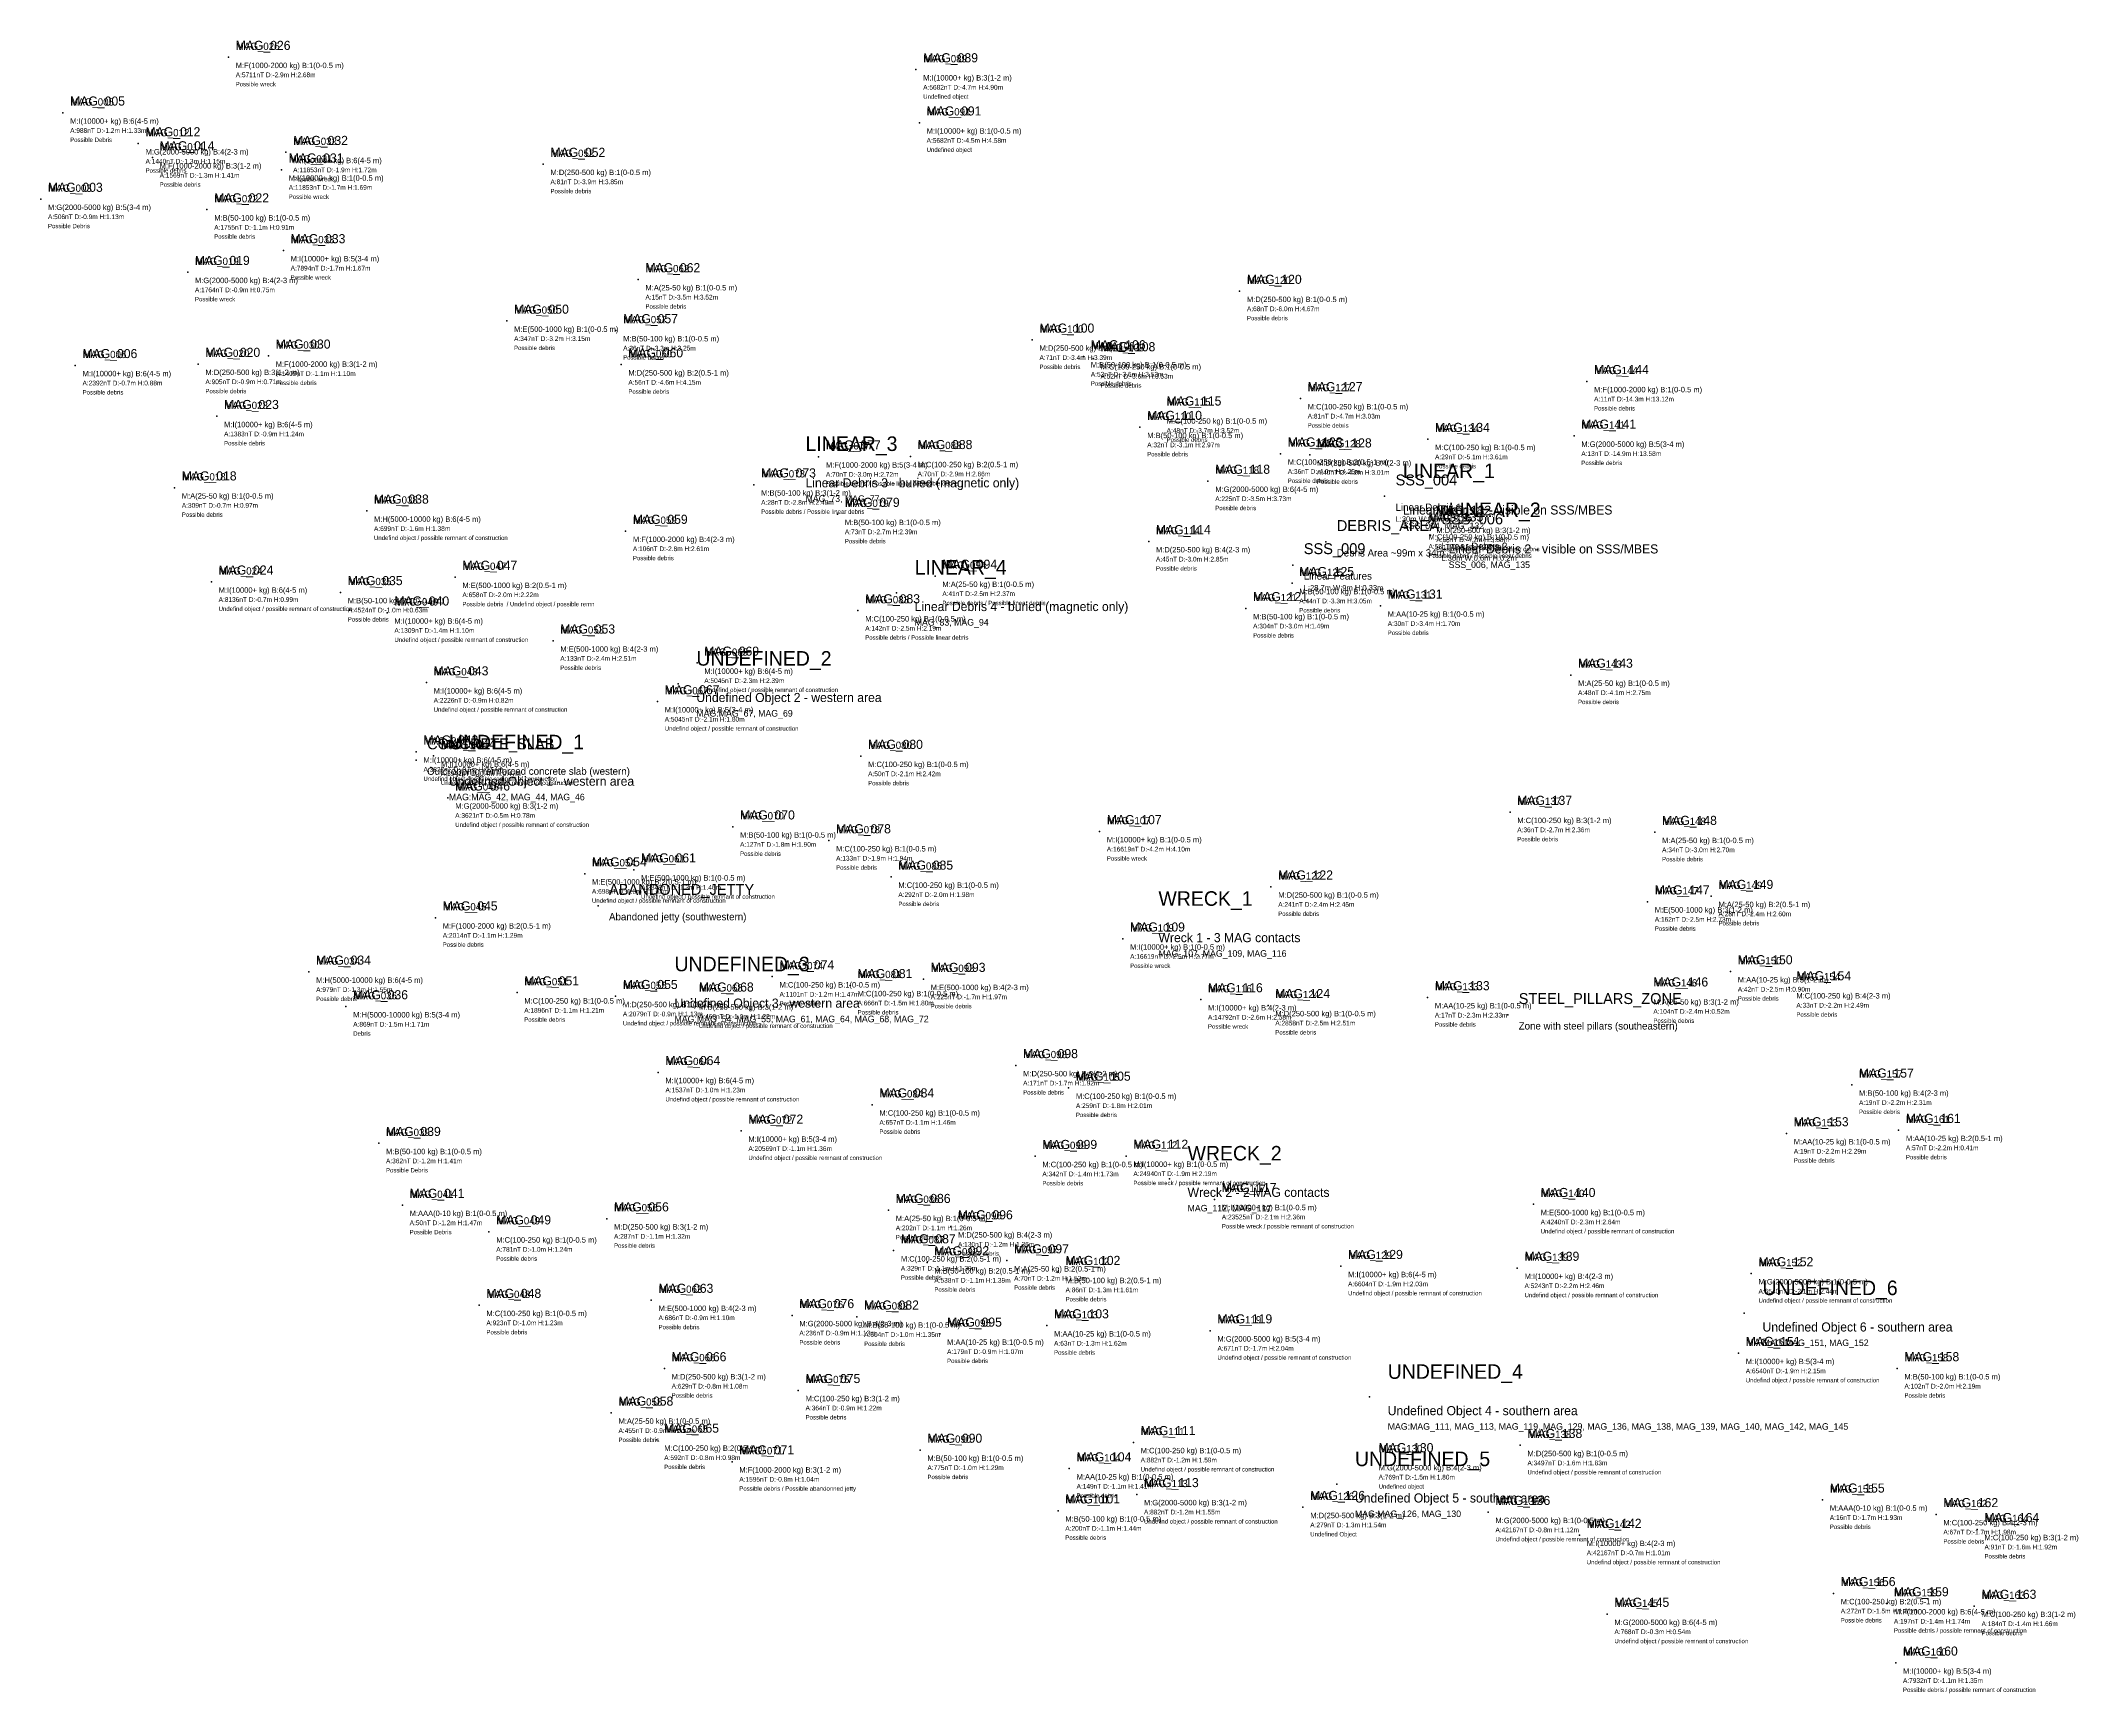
# Model space of a CAD drawing. Extents: x 536277 to 537710, y 710314 to 710988.
# Drawn here: x 536297 to 536856, y 710364 to 710818 of the extents above; entities that cross this region are included whole.
import ezdxf

# ---------------------------------------------------------------- set-up
doc = ezdxf.new("R2010")
doc.units = 0
for name, color, linetype in [('ANOMALY_EXTREME_5000plus', 85, 'CONTINUOUS'), ('ANOMALY_HIGH_2000_5000', 84, 'CONTINUOUS'), ('ANOMALY_LOW_10_500', 82, 'CONTINUOUS'), ('ANOMALY_MEDIUM_500_2000', 83, 'CONTINUOUS'), ('BURIAL_DEEP_5_6', 60, 'CONTINUOUS'), ('BURIAL_MEDIUM_3_4', 50, 'CONTINUOUS'), ('BURIAL_SHALLOW_1_2', 40, 'CONTINUOUS'), ('DEBRIS', 2, 'CONTINUOUS'), ('DEBRIS_AREA', 220, 'CONTINUOUS'), ('DEPTH_DEEP_5plus', 140, 'CONTINUOUS'), ('DEPTH_MEDIUM_2_5', 130, 'CONTINUOUS'), ('DEPTH_SHALLOW_0_2', 120, 'CONTINUOUS'), ('JETTY_QUAY', 5, 'CONTINUOUS'), ('LINEAR_DEBRIS_ZONES', 7, 'CONTINUOUS'), ('MASS_AAA_AA_A_B', 150, 'CONTINUOUS'), ('MASS_C_D_E', 160, 'CONTINUOUS'), ('MASS_F_G', 170, 'CONTINUOUS'), ('MASS_H_I', 180, 'CONTINUOUS'), ('OUTCROPPING', 230, 'CONTINUOUS'), ('SSS_TARGETS', 210, 'CONTINUOUS'), ('UNDEFINED_CONSTRUCTION', 3, 'CONTINUOUS'), ('UNDEFINED_OBJECTS', 4, 'CONTINUOUS'), ('UNDEFINED_ZONES', 250, 'CONTINUOUS'), ('WRECK_ZONES', 240, 'CONTINUOUS'), ('WRECKS', 1, 'CONTINUOUS')]:
    doc.layers.add(name, color=color, linetype=linetype)

msp = doc.modelspace()

# ---------------------------------------------------------------- texts
at = {"layer": 'ANOMALY_EXTREME_5000plus'}
for s, p in [('MAG_026', (536350.413, 710815.225)), ('MAG_089', (536539.345, 710811.816)), ('MAG_091', (536540.284, 710797.205)), ('MAG_032', (536366.2, 710789.1)), ('MAG_031', (536364.983, 710784.276)), ('MAG_033', (536365.5, 710762.1)), ('MAG_024', (536345.713, 710671.025)), ('MAG_069', (536479.187, 710648.734)), ('MAG_067', (536468.313, 710638.125)), ('MAG_107', (536589.813, 710602.425)), ('MAG_109', (536596.213, 710572.925)), ('MAG_116', (536617.613, 710556.225)), ('MAG_072', (536491.313, 710520.125)), ('MAG_112', (536597.113, 710513.225)), ('MAG_117', (536621.413, 710501.325)), ('MAG_129', (536656.113, 710482.925)), ('MAG_139', (536704.613, 710482.425)), ('MAG_152', (536768.913, 710480.925)), ('MAG_151', (536765.413, 710459.025)), ('MAG_136', (536696.613, 710415.325)), ('MAG_142', (536721.713, 710409.025)), ('MAG_160', (536808.613, 710373.925))]:
    msp.add_text(s, height=2, dxfattribs=at).set_placement(p)
at = {"layer": 'ANOMALY_HIGH_2000_5000'}
for s, p in [('MAG_006', (536308.313, 710730.525)), ('MAG_035', (536381.213, 710668.125)), ('MAG_043', (536404.813, 710643.325)), ('MAG_042', (536402.013, 710624.325)), ('MAG_044', (536406.81, 710623.19)), ('MAG_046', (536410.738, 710611.683)), ('MAG_061', (536461.813, 710591.925)), ('MAG_045', (536407.313, 710578.725)), ('MAG_055', (536456.813, 710557.125)), ('MAG_124', (536636.113, 710554.625)), ('MAG_140', (536709.042, 710499.955)), ('MAG_138', (536705.413, 710433.725))]:
    msp.add_text(s, height=2, dxfattribs=at).set_placement(p)
at = {"layer": 'ANOMALY_LOW_10_500'}
for s, p in [('MAG_052', (536436.913, 710785.825)), ('MAG_062', (536463.013, 710754.125)), ('MAG_120', (536628.313, 710750.925)), ('MAG_050', (536426.913, 710742.725)), ('MAG_057', (536456.897, 710740.11)), ('MAG_100', (536571.313, 710737.525)), ('MAG_060', (536458.313, 710730.725)), ('MAG_106', (536585.414, 710732.939)), ('MAG_108', (536588.082, 710732.401)), ('MAG_144', (536723.713, 710726.125)), ('MAG_127', (536645.013, 710721.425)), ('MAG_115', (536606.245, 710717.491)), ('MAG_110', (536600.913, 710713.525)), ('MAG_134', (536680.013, 710710.225)), ('MAG_141', (536720.213, 710711.125)), ('MAG_077', (536512.613, 710705.425)), ('MAG_088', (536537.813, 710705.525)), ('MAG_123', (536639.541, 710706.215)), ('MAG_128', (536647.558, 710705.967)), ('MAG_073', (536494.813, 710697.725)), ('MAG_118', (536619.613, 710698.725)), ('MAG_018', (536335.6, 710696.9)), ('MAG_079', (536517.813, 710689.625)), ('MAG_132', (536680.362, 710687.452)), ('MAG_059', (536459.563, 710684.975)), ('MAG_114', (536603.313, 710682.125)), ('MAG_135', (536678.213, 710685.625)), ('MAG_094', (536544.613, 710672.625)), ('MAG_125', (536642.713, 710670.625)), ('MAG_121', (536630.013, 710663.725)), ('MAG_131', (536667.013, 710664.425)), ('MAG_083', (536523.413, 710663.125)), ('MAG_053', (536439.613, 710654.825)), ('MAG_143', (536719.313, 710645.425)), ('MAG_080', (536524.213, 710623.125)), ('MAG_137', (536702.613, 710607.725)), ('MAG_070', (536489.013, 710603.725)), ('MAG_148', (536742.413, 710602.225)), ('MAG_078', (536515.413, 710599.925)), ('MAG_085', (536532.513, 710589.925)), ('MAG_122', (536636.913, 710587.225)), ('MAG_147', (536740.413, 710583.125)), ('MAG_149', (536757.913, 710584.625)), ('MAG_150', (536763.213, 710563.925)), ('MAG_093', (536541.413, 710561.825)), ('MAG_146', (536740.013, 710557.825)), ('MAG_154', (536779.313, 710559.525)), ('MAG_068', (536477.713, 710556.425)), ('MAG_133', (536679.963, 710556.792)), ('MAG_098', (536566.813, 710538.125)), ('MAG_105', (536581.313, 710531.925)), ('MAG_157', (536796.529, 710532.777)), ('MAG_153', (536778.612, 710519.397)), ('MAG_161', (536809.413, 710520.325)), ('MAG_039', (536391.713, 710516.725)), ('MAG_099', (536572.096, 710513.158)), ('MAG_041', (536398.213, 710499.725)), ('MAG_056', (536454.38, 710496.008)), ('MAG_086', (536531.813, 710498.325)), ('MAG_096', (536548.913, 710493.825)), ('MAG_087', (536533.213, 710487.225)), ('MAG_097', (536564.338, 710484.475)), ('MAG_102', (536578.473, 710481.282)), ('MAG_076', (536505.313, 710469.425)), ('MAG_095', (536545.913, 710464.325)), ('MAG_103', (536575.313, 710466.625)), ('MAG_158', (536809.013, 710454.825)), ('MAG_075', (536507.013, 710448.825)), ('MAG_058', (536455.613, 710442.625)), ('MAG_104', (536581.502, 710427.304)), ('MAG_155', (536788.513, 710418.725)), ('MAG_101', (536578.401, 710415.747)), ('MAG_126', (536645.713, 710416.692)), ('MAG_162', (536819.713, 710414.725)), ('MAG_164', (536831.013, 710410.625)), ('MAG_156', (536791.513, 710393.025)), ('MAG_159', (536806.113, 710390.225)), ('MAG_163', (536830.213, 710389.525))]:
    msp.add_text(s, height=2, dxfattribs=at).set_placement(p)
at = {"layer": 'ANOMALY_MEDIUM_500_2000'}
for s, p in [('MAG_005', (536304.913, 710799.925)), ('MAG_012', (536325.635, 710791.479)), ('MAG_014', (536329.513, 710787.625)), ('MAG_003', (536298.813, 710776.225)), ('MAG_022', (536344.513, 710773.325)), ('MAG_019', (536339.213, 710756.125)), ('MAG_020', (536342.083, 710730.867)), ('MAG_030', (536361.413, 710733.125)), ('MAG_023', (536347.213, 710716.525)), ('MAG_038', (536388.413, 710690.525)), ('MAG_047', (536412.713, 710672.325)), ('MAG_040', (536394.013, 710662.525)), ('MAG_054', (536448.313, 710590.825)), ('MAG_034', (536372.513, 710563.825)), ('MAG_051', (536429.713, 710558.125)), ('MAG_074', (536499.863, 710562.542)), ('MAG_081', (536521.313, 710560.125)), ('MAG_036', (536382.7, 710554.3)), ('MAG_064', (536468.513, 710536.225)), ('MAG_084', (536527.313, 710527.325)), ('MAG_049', (536422.013, 710492.425)), ('MAG_092', (536542.413, 710483.925)), ('MAG_063', (536466.613, 710473.625)), ('MAG_048', (536419.313, 710472.225)), ('MAG_082', (536523.113, 710469.025)), ('MAG_119', (536620.213, 710465.225)), ('MAG_066', (536470.213, 710454.825)), ('MAG_065', (536468.172, 710435.19)), ('MAG_111', (536599.113, 710434.525)), ('MAG_071', (536488.813, 710429.225)), ('MAG_090', (536540.513, 710432.425)), ('MAG_130', (536664.513, 710429.825)), ('MAG_113', (536600.013, 710420.225)), ('MAG_145', (536729.313, 710387.325))]:
    msp.add_text(s, height=2, dxfattribs=at).set_placement(p)
at = {"layer": 'BURIAL_DEEP_5_6'}
for s, p in [('MAG_005', (536304.913, 710799.925)), ('MAG_032', (536366.2, 710789.1)), ('MAG_003', (536298.813, 710776.225)), ('MAG_033', (536365.5, 710762.1)), ('MAG_006', (536308.313, 710730.525)), ('MAG_023', (536347.213, 710716.525)), ('MAG_141', (536720.213, 710711.125)), ('MAG_077', (536512.613, 710705.425)), ('MAG_118', (536619.613, 710698.725)), ('MAG_038', (536388.413, 710690.525)), ('MAG_024', (536345.713, 710671.025)), ('MAG_040', (536394.013, 710662.525)), ('MAG_069', (536479.187, 710648.734)), ('MAG_043', (536404.813, 710643.325)), ('MAG_067', (536468.313, 710638.125)), ('MAG_042', (536402.013, 710624.325)), ('MAG_044', (536406.81, 710623.19)), ('MAG_034', (536372.513, 710563.825)), ('MAG_036', (536382.7, 710554.3)), ('MAG_064', (536468.513, 710536.225)), ('MAG_072', (536491.313, 710520.125)), ('MAG_129', (536656.113, 710482.925)), ('MAG_119', (536620.213, 710465.225)), ('MAG_151', (536765.413, 710459.025)), ('MAG_159', (536806.113, 710390.225)), ('MAG_145', (536729.313, 710387.325)), ('MAG_160', (536808.613, 710373.925))]:
    msp.add_text(s, height=2, dxfattribs=at).set_placement(p)
at = {"layer": 'BURIAL_MEDIUM_3_4'}
for s, p in [('MAG_089', (536539.345, 710811.816)), ('MAG_012', (536325.635, 710791.479)), ('MAG_014', (536329.513, 710787.625)), ('MAG_019', (536339.213, 710756.125)), ('MAG_100', (536571.313, 710737.525)), ('MAG_020', (536342.083, 710730.867)), ('MAG_030', (536361.413, 710733.125)), ('MAG_128', (536647.558, 710705.967)), ('MAG_073', (536494.813, 710697.725)), ('MAG_132', (536680.362, 710687.452)), ('MAG_059', (536459.563, 710684.975)), ('MAG_114', (536603.313, 710682.125)), ('MAG_053', (536439.613, 710654.825)), ('MAG_046', (536410.738, 710611.683)), ('MAG_137', (536702.613, 710607.725)), ('MAG_147', (536740.413, 710583.125)), ('MAG_150', (536763.213, 710563.925)), ('MAG_093', (536541.413, 710561.825)), ('MAG_146', (536740.013, 710557.825)), ('MAG_154', (536779.313, 710559.525)), ('MAG_068', (536477.713, 710556.425)), ('MAG_116', (536617.613, 710556.225)), ('MAG_098', (536566.813, 710538.125)), ('MAG_157', (536796.529, 710532.777)), ('MAG_056', (536454.38, 710496.008)), ('MAG_096', (536548.913, 710493.825)), ('MAG_139', (536704.613, 710482.425)), ('MAG_063', (536466.613, 710473.625)), ('MAG_076', (536505.313, 710469.425)), ('MAG_066', (536470.213, 710454.825)), ('MAG_075', (536507.013, 710448.825)), ('MAG_071', (536488.813, 710429.225)), ('MAG_130', (536664.513, 710429.825)), ('MAG_113', (536600.013, 710420.225)), ('MAG_126', (536645.713, 710416.692)), ('MAG_162', (536819.713, 710414.725)), ('MAG_142', (536721.713, 710409.025)), ('MAG_164', (536831.013, 710410.625)), ('MAG_163', (536830.213, 710389.525))]:
    msp.add_text(s, height=2, dxfattribs=at).set_placement(p)
at = {"layer": 'BURIAL_SHALLOW_1_2'}
for s, p in [('MAG_026', (536350.413, 710815.225)), ('MAG_091', (536540.284, 710797.205)), ('MAG_031', (536364.983, 710784.276)), ('MAG_052', (536436.913, 710785.825)), ('MAG_022', (536344.513, 710773.325)), ('MAG_062', (536463.013, 710754.125)), ('MAG_120', (536628.313, 710750.925)), ('MAG_050', (536426.913, 710742.725)), ('MAG_057', (536456.897, 710740.11)), ('MAG_060', (536458.313, 710730.725)), ('MAG_106', (536585.414, 710732.939)), ('MAG_108', (536588.082, 710732.401)), ('MAG_144', (536723.713, 710726.125)), ('MAG_127', (536645.013, 710721.425)), ('MAG_115', (536606.245, 710717.491)), ('MAG_110', (536600.913, 710713.525)), ('MAG_134', (536680.013, 710710.225)), ('MAG_088', (536537.813, 710705.525)), ('MAG_123', (536639.541, 710706.215)), ('MAG_018', (536335.6, 710696.9)), ('MAG_079', (536517.813, 710689.625)), ('MAG_135', (536678.213, 710685.625)), ('MAG_047', (536412.713, 710672.325)), ('MAG_094', (536544.613, 710672.625)), ('MAG_125', (536642.713, 710670.625)), ('MAG_035', (536381.213, 710668.125)), ('MAG_121', (536630.013, 710663.725)), ('MAG_131', (536667.013, 710664.425)), ('MAG_083', (536523.413, 710663.125)), ('MAG_143', (536719.313, 710645.425)), ('MAG_080', (536524.213, 710623.125)), ('MAG_070', (536489.013, 710603.725)), ('MAG_107', (536589.813, 710602.425)), ('MAG_148', (536742.413, 710602.225)), ('MAG_078', (536515.413, 710599.925)), ('MAG_061', (536461.813, 710591.925)), ('MAG_054', (536448.313, 710590.825)), ('MAG_085', (536532.513, 710589.925)), ('MAG_122', (536636.913, 710587.225)), ('MAG_149', (536757.913, 710584.625)), ('MAG_045', (536407.313, 710578.725)), ('MAG_109', (536596.213, 710572.925)), ('MAG_051', (536429.713, 710558.125)), ('MAG_074', (536499.863, 710562.542)), ('MAG_081', (536521.313, 710560.125)), ('MAG_055', (536456.813, 710557.125)), ('MAG_124', (536636.113, 710554.625)), ('MAG_133', (536679.963, 710556.792)), ('MAG_105', (536581.313, 710531.925)), ('MAG_084', (536527.313, 710527.325)), ('MAG_153', (536778.612, 710519.397)), ('MAG_161', (536809.413, 710520.325)), ('MAG_039', (536391.713, 710516.725)), ('MAG_099', (536572.096, 710513.158)), ('MAG_112', (536597.113, 710513.225)), ('MAG_041', (536398.213, 710499.725)), ('MAG_086', (536531.813, 710498.325)), ('MAG_117', (536621.413, 710501.325)), ('MAG_140', (536709.042, 710499.955)), ('MAG_049', (536422.013, 710492.425)), ('MAG_087', (536533.213, 710487.225)), ('MAG_092', (536542.413, 710483.925)), ('MAG_097', (536564.338, 710484.475)), ('MAG_102', (536578.473, 710481.282)), ('MAG_152', (536768.913, 710480.925)), ('MAG_048', (536419.313, 710472.225)), ('MAG_082', (536523.113, 710469.025)), ('MAG_095', (536545.913, 710464.325)), ('MAG_103', (536575.313, 710466.625)), ('MAG_158', (536809.013, 710454.825)), ('MAG_058', (536455.613, 710442.625)), ('MAG_065', (536468.172, 710435.19)), ('MAG_111', (536599.113, 710434.525)), ('MAG_090', (536540.513, 710432.425)), ('MAG_138', (536705.413, 710433.725)), ('MAG_104', (536581.502, 710427.304)), ('MAG_155', (536788.513, 710418.725)), ('MAG_101', (536578.401, 710415.747)), ('MAG_136', (536696.613, 710415.325)), ('MAG_156', (536791.513, 710393.025))]:
    msp.add_text(s, height=2, dxfattribs=at).set_placement(p)
at = {"layer": 'DEBRIS'}
for s, height, p in [('MAG_005', 2.5, (536304.913, 710799.925)), ('M:I(10000+ kg) B:6(4-5 m)', 1.5, (536304.913, 710794.925)), ('A:988nT D:-1.2m H:1.33m', 1.3, (536304.913, 710792.425)), ('Possible Debris', 1.2, (536304.913, 710789.925)), ('MAG_012', 2.5, (536325.635, 710791.479)), ('MAG_014', 2.5, (536329.513, 710787.625)), ('A:1440nT D:-1.3m H:1.15m', 1.3, (536325.635, 710783.979)), ('M:G(2000-5000 kg) B:4(2-3 m)', 1.5, (536325.635, 710786.479)), ('M:F(1000-2000 kg) B:3(1-2 m)', 1.5, (536329.513, 710782.625)), ('MAG_052', 2.5, (536436.913, 710785.825)), ('MAG_003', 2.5, (536298.813, 710776.225)), ('Possible debris', 1.2, (536325.635, 710781.479)), ('A:1569nT D:-1.3m H:1.41m', 1.3, (536329.513, 710780.125)), ('Possible debris', 1.2, (536329.513, 710777.625)), ('A:81nT D:-3.9m H:3.85m', 1.3, (536436.913, 710778.325)), ('M:D(250-500 kg) B:1(0-0.5 m)', 1.5, (536436.913, 710780.825)), ('M:G(2000-5000 kg) B:5(3-4 m)', 1.5, (536298.813, 710771.225)), ('MAG_022', 2.5, (536344.513, 710773.325)), ('Possible debris', 1.2, (536436.913, 710775.825)), ('A:506nT D:-0.9m H:1.13m', 1.3, (536298.813, 710768.725)), ('Possible Debris', 1.2, (536298.813, 710766.225)), ('A:1755nT D:-1.1m H:0.91m', 1.3, (536344.513, 710765.825)), ('M:B(50-100 kg) B:1(0-0.5 m)', 1.5, (536344.513, 710768.325)), ('Possible debris', 1.2, (536344.513, 710763.325)), ('MAG_062', 2.5, (536463.013, 710754.125)), ('M:A(25-50 kg) B:1(0-0.5 m)', 1.5, (536463.013, 710749.125)), ('MAG_120', 2.5, (536628.313, 710750.925)), ('MAG_050', 2.5, (536426.913, 710742.725)), ('A:15nT D:-3.5m H:3.52m', 1.3, (536463.013, 710746.625)), ('Possible debris', 1.2, (536463.013, 710744.125)), ('A:68nT D:-6.0m H:4.67m', 1.3, (536628.313, 710743.425)), ('M:D(250-500 kg) B:1(0-0.5 m)', 1.5, (536628.313, 710745.925)), ('M:E(500-1000 kg) B:1(0-0.5 m)', 1.5, (536426.913, 710737.725)), ('MAG_057', 2.5, (536456.897, 710740.11)), ('MAG_100', 2.5, (536571.313, 710737.525)), ('Possible debris', 1.2, (536628.313, 710740.925)), ('MAG_006', 2.5, (536308.313, 710730.525)), ('MAG_020', 2.5, (536342.083, 710730.867)), ('MAG_030', 2.5, (536361.413, 710733.125)), ('A:347nT D:-3.2m H:3.15m', 1.3, (536426.913, 710735.225)), ('Possible debris', 1.2, (536426.913, 710732.725)), ('A:36nT D:-3.3m H:3.25m', 1.3, (536456.897, 710732.61)), ('M:B(50-100 kg) B:1(0-0.5 m)', 1.5, (536456.897, 710735.11)), ('MAG_060', 2.5, (536458.313, 710730.725)), ('M:D(250-500 kg) B:3(1-2 m)', 1.5, (536571.313, 710732.525)), ('MAG_106', 2.5, (536585.414, 710732.939)), ('MAG_108', 2.5, (536588.082, 710732.401)), ('M:D(250-500 kg) B:3(1-2 m)', 1.5, (536342.083, 710725.867)), ('M:F(1000-2000 kg) B:3(1-2 m)', 1.5, (536361.413, 710728.125)), ('Possible debris', 1.2, (536456.897, 710730.11)), ('M:D(250-500 kg) B:2(0.5-1 m)', 1.5, (536458.313, 710725.725)), ('A:71nT D:-3.4m H:3.39m', 1.3, (536571.313, 710730.025)), ('Possible debris', 1.2, (536571.313, 710727.525)), ('M:B(50-100 kg) B:1(0-0.5 m)', 1.5, (536585.414, 710727.939)), ('M:C(100-250 kg) B:1(0-0.5 m)', 1.5, (536588.082, 710727.401)), ('MAG_144', 2.5, (536723.713, 710726.125)), ('A:2392nT D:-0.7m H:0.88m', 1.3, (536308.313, 710723.025)), ('Possible debris', 1.2, (536308.313, 710720.525)), ('M:I(10000+ kg) B:6(4-5 m)', 1.5, (536308.313, 710725.525)), ('A:905nT D:-0.9m H:0.71m', 1.3, (536342.083, 710723.367)), ('Possible debris', 1.2, (536342.083, 710720.867)), ('A:1409nT D:-1.1m H:1.10m', 1.3, (536361.413, 710725.625)), ('Possible debris', 1.2, (536361.413, 710723.125)), ('A:56nT D:-4.6m H:4.15m', 1.3, (536458.313, 710723.225)), ('Possible debris', 1.2, (536458.313, 710720.725)), ('A:52nT D:-3.6m H:3.52m', 1.3, (536585.414, 710725.439)), ('Possible debris', 1.2, (536585.414, 710722.939)), ('A:52nT D:-3.6m H:3.53m', 1.3, (536588.082, 710724.901)), ('Possible debris', 1.2, (536588.082, 710722.401)), ('MAG_127', 2.5, (536645.013, 710721.425)), ('M:F(1000-2000 kg) B:1(0-0.5 m)', 1.5, (536723.713, 710721.125)), ('MAG_023', 2.5, (536347.213, 710716.525)), ('MAG_110', 2.5, (536600.913, 710713.525)), ('MAG_115', 2.5, (536606.245, 710717.491)), ('M:C(100-250 kg) B:1(0-0.5 m)', 1.5, (536645.013, 710716.425)), ('A:11nT D:-14.3m H:13.12m', 1.3, (536723.713, 710718.625)), ('Possible debris', 1.2, (536723.713, 710716.125)), ('A:1383nT D:-0.9m H:1.24m', 1.3, (536347.213, 710709.025)), ('M:I(10000+ kg) B:6(4-5 m)', 1.5, (536347.213, 710711.525)), ('A:48nT D:-3.7m H:3.52m', 1.3, (536606.245, 710709.991)), ('M:C(100-250 kg) B:1(0-0.5 m)', 1.5, (536606.245, 710712.491)), ('A:81nT D:-4.7m H:3.03m', 1.3, (536645.013, 710713.925)), ('Possible debris', 1.2, (536645.013, 710711.425)), ('MAG_134', 2.5, (536680.013, 710710.225)), ('MAG_141', 2.5, (536720.213, 710711.125)), ('Possible debris', 1.2, (536347.213, 710706.525)), ('MAG_077', 2.5, (536512.613, 710705.425)), ('MAG_088', 2.5, (536537.813, 710705.525)), ('A:32nT D:-3.1m H:2.97m', 1.3, (536600.913, 710706.025)), ('Possible debris', 1.2, (536600.913, 710703.525)), ('M:B(50-100 kg) B:1(0-0.5 m)', 1.5, (536600.913, 710708.525)), ('Possible debris', 1.2, (536606.245, 710707.491)), ('MAG_123', 2.5, (536639.541, 710706.215)), ('MAG_128', 2.5, (536647.558, 710705.967)), ('M:C(100-250 kg) B:1(0-0.5 m)', 1.5, (536680.013, 710705.225)), ('A:13nT D:-14.9m H:13.58m', 1.3, (536720.213, 710703.625)), ('M:G(2000-5000 kg) B:5(3-4 m)', 1.5, (536720.213, 710706.125)), ('MAG_018', 2.5, (536335.6, 710696.9)), ('MAG_073', 2.5, (536494.813, 710697.725)), ('A:70nT D:-3.0m H:2.72m', 1.3, (536512.613, 710697.925)), ('M:F(1000-2000 kg) B:5(3-4 m)', 1.5, (536512.613, 710700.425)), ('A:70nT D:-2.9m H:2.66m', 1.3, (536537.813, 710698.025)), ('M:C(100-250 kg) B:2(0.5-1 m)', 1.5, (536537.813, 710700.525)), ('MAG_118', 2.5, (536619.613, 710698.725)), ('A:36nT D:-4.0m H:4.25m', 1.3, (536639.541, 710698.715)), ('M:C(100-250 kg) B:2(0.5-1 m)', 1.5, (536639.541, 710701.215)), ('A:40nT D:-4.2m H:3.01m', 1.3, (536647.558, 710698.467)), ('M:D(250-500 kg) B:4(2-3 m)', 1.5, (536647.558, 710700.967)), ('A:29nT D:-5.1m H:3.61m', 1.3, (536680.013, 710702.725)), ('Possible debris', 1.2, (536680.013, 710700.225)), ('Possible debris', 1.2, (536720.213, 710701.125)), ('M:B(50-100 kg) B:3(1-2 m)', 1.5, (536494.813, 710692.725)), ('Possible debris / Possible linear debris', 1.2, (536512.613, 710695.425)), ('Possible debris', 1.2, (536537.813, 710695.525)), ('M:G(2000-5000 kg) B:6(4-5 m)', 1.5, (536619.613, 710693.725)), ('Possible debris', 1.2, (536639.541, 710696.215)), ('Possible debris', 1.2, (536647.558, 710695.967)), ('A:309nT D:-0.7m H:0.97m', 1.3, (536335.6, 710689.4)), ('Possible debris', 1.2, (536335.6, 710686.9)), ('M:A(25-50 kg) B:1(0-0.5 m)', 1.5, (536335.6, 710691.9)), ('A:28nT D:-2.8m H:2.49m', 1.3, (536494.813, 710690.225)), ('Possible debris / Possible linear debris', 1.2, (536494.813, 710687.725)), ('MAG_079', 2.5, (536517.813, 710689.625)), ('A:225nT D:-3.5m H:3.73m', 1.3, (536619.613, 710691.225)), ('Possible debris', 1.2, (536619.613, 710688.725)), ('MAG_135', 2.5, (536678.213, 710685.625)), ('MAG_132', 2.5, (536680.362, 710687.452)), ('MAG_059', 2.5, (536459.563, 710684.975)), ('A:73nT D:-2.7m H:2.39m', 1.3, (536517.813, 710682.125)), ('M:B(50-100 kg) B:1(0-0.5 m)', 1.5, (536517.813, 710684.625)), ('MAG_114', 2.5, (536603.313, 710682.125)), ('M:D(250-500 kg) B:3(1-2 m)', 1.5, (536680.362, 710682.452)), ('A:106nT D:-2.8m H:2.61m', 1.3, (536459.563, 710677.475)), ('M:F(1000-2000 kg) B:4(2-3 m)', 1.5, (536459.563, 710679.975)), ('Possible debris', 1.2, (536517.813, 710679.625)), ('M:D(250-500 kg) B:4(2-3 m)', 1.5, (536603.313, 710677.125)), ('A:58nT D:-4.1m H:3.81m', 1.3, (536678.213, 710678.125)), ('Possible debris / Possible linear debris', 1.2, (536678.213, 710675.625)), ('M:C(100-250 kg) B:1(0-0.5 m)', 1.5, (536678.213, 710680.625)), ('A:58nT D:-4.2m H:3.88m', 1.3, (536680.362, 710679.952)), ('Possible debris / Possible linear debris', 1.2, (536680.362, 710677.452)), ('Possible debris', 1.2, (536459.563, 710674.975)), ('MAG_094', 2.5, (536544.613, 710672.625)), ('A:45nT D:-3.0m H:2.85m', 1.3, (536603.313, 710674.625)), ('Possible debris', 1.2, (536603.313, 710672.125)), ('MAG_125', 2.5, (536642.713, 710670.625)), ('MAG_035', 2.5, (536381.213, 710668.125)), ('MAG_083', 2.5, (536523.413, 710663.125)), ('A:41nT D:-2.5m H:2.37m', 1.3, (536544.613, 710665.125)), ('M:A(25-50 kg) B:1(0-0.5 m)', 1.5, (536544.613, 710667.625)), ('MAG_121', 2.5, (536630.013, 710663.725)), ('M:B(50-100 kg) B:1(0-0.5 m)', 1.5, (536642.713, 710665.625)), ('MAG_131', 2.5, (536667.013, 710664.425)), ('A:4524nT D:-1.0m H:0.63m', 1.3, (536381.213, 710660.625)), ('M:B(50-100 kg) B:1(0-0.5 m)', 1.5, (536381.213, 710663.125)), ('Possible debris / Possible linear debris', 1.2, (536544.613, 710662.625)), ('M:B(50-100 kg) B:1(0-0.5 m)', 1.5, (536630.013, 710658.725)), ('A:44nT D:-3.3m H:3.05m', 1.3, (536642.713, 710663.125)), ('Possible debris', 1.2, (536642.713, 710660.625)), ('M:AA(10-25 kg) B:1(0-0.5 m)', 1.5, (536667.013, 710659.425)), ('Possible debris', 1.2, (536381.213, 710658.125)), ('MAG_053', 2.5, (536439.613, 710654.825)), ('A:142nT D:-2.5m H:2.19m', 1.3, (536523.413, 710655.625)), ('M:C(100-250 kg) B:1(0-0.5 m)', 1.5, (536523.413, 710658.125)), ('A:304nT D:-3.0m H:1.49m', 1.3, (536630.013, 710656.225)), ('Possible debris', 1.2, (536630.013, 710653.725)), ('A:30nT D:-3.4m H:1.70m', 1.3, (536667.013, 710656.925)), ('Possible debris', 1.2, (536667.013, 710654.425)), ('M:E(500-1000 kg) B:4(2-3 m)', 1.5, (536439.613, 710649.825)), ('Possible debris / Possible linear debris', 1.2, (536523.413, 710653.125)), ('A:133nT D:-2.4m H:2.51m', 1.3, (536439.613, 710647.325)), ('Possible debris', 1.2, (536439.613, 710644.825)), ('MAG_143', 2.5, (536719.313, 710645.425)), ('A:48nT D:-4.1m H:2.75m', 1.3, (536719.313, 710637.925)), ('M:A(25-50 kg) B:1(0-0.5 m)', 1.5, (536719.313, 710640.425)), ('Possible debris', 1.2, (536719.313, 710635.425)), ('MAG_080', 2.5, (536524.213, 710623.125)), ('A:50nT D:-2.1m H:2.42m', 1.3, (536524.213, 710615.625)), ('M:C(100-250 kg) B:1(0-0.5 m)', 1.5, (536524.213, 710618.125)), ('Possible debris', 1.2, (536524.213, 710613.125)), ('MAG_137', 2.5, (536702.613, 710607.725)), ('MAG_070', 2.5, (536489.013, 710603.725)), ('M:C(100-250 kg) B:3(1-2 m)', 1.5, (536702.613, 710602.725)), ('MAG_148', 2.5, (536742.413, 710602.225)), ('M:B(50-100 kg) B:1(0-0.5 m)', 1.5, (536489.013, 710598.725)), ('MAG_078', 2.5, (536515.413, 710599.925)), ('A:36nT D:-2.7m H:2.36m', 1.3, (536702.613, 710600.225)), ('Possible debris', 1.2, (536702.613, 710597.725)), ('M:A(25-50 kg) B:1(0-0.5 m)', 1.5, (536742.413, 710597.225)), ('A:127nT D:-1.8m H:1.90m', 1.3, (536489.013, 710596.225)), ('Possible debris', 1.2, (536489.013, 710593.725)), ('A:133nT D:-1.9m H:1.94m', 1.3, (536515.413, 710592.425)), ('M:C(100-250 kg) B:1(0-0.5 m)', 1.5, (536515.413, 710594.925)), ('A:34nT D:-3.0m H:2.70m', 1.3, (536742.413, 710594.725)), ('Possible debris', 1.2, (536742.413, 710592.225)), ('Possible debris', 1.2, (536515.413, 710589.925)), ('MAG_085', 2.5, (536532.513, 710589.925)), ('MAG_122', 2.5, (536636.913, 710587.225)), ('A:292nT D:-2.0m H:1.98m', 1.3, (536532.513, 710582.425)), ('M:C(100-250 kg) B:1(0-0.5 m)', 1.5, (536532.513, 710584.925)), ('M:D(250-500 kg) B:1(0-0.5 m)', 1.5, (536636.913, 710582.225)), ('MAG_147', 2.5, (536740.413, 710583.125)), ('MAG_149', 2.5, (536757.913, 710584.625)), ('MAG_045', 2.5, (536407.313, 710578.725)), ('Possible debris', 1.2, (536532.513, 710579.925)), ('A:241nT D:-2.4m H:2.45m', 1.3, (536636.913, 710579.725)), ('Possible debris', 1.2, (536636.913, 710577.225)), ('A:162nT D:-2.5m H:2.73m', 1.3, (536740.413, 710575.625)), ('M:E(500-1000 kg) B:3(1-2 m)', 1.5, (536740.413, 710578.125)), ('A:28nT D:-2.4m H:2.60m', 1.3, (536757.913, 710577.125)), ('M:A(25-50 kg) B:2(0.5-1 m)', 1.5, (536757.913, 710579.625)), ('A:2014nT D:-1.1m H:1.29m', 1.3, (536407.313, 710571.225)), ('M:F(1000-2000 kg) B:2(0.5-1 m)', 1.5, (536407.313, 710573.725)), ('Possible debris', 1.2, (536740.413, 710573.125)), ('Possible debris', 1.2, (536757.913, 710574.625)), ('MAG_034', 2.5, (536372.513, 710563.825)), ('Possible debris', 1.2, (536407.313, 710568.725)), ('MAG_074', 2.5, (536499.863, 710562.542)), ('MAG_150', 2.5, (536763.213, 710563.925)), ('M:H(5000-10000 kg) B:6(4-5 m)', 1.5, (536372.513, 710558.825)), ('MAG_051', 2.5, (536429.713, 710558.125)), ('MAG_081', 2.5, (536521.313, 710560.125)), ('MAG_093', 2.5, (536541.413, 710561.825)), ('MAG_146', 2.5, (536740.013, 710557.825)), ('M:AA(10-25 kg) B:3(1-2 m)', 1.5, (536763.213, 710558.925)), ('MAG_154', 2.5, (536779.313, 710559.525)), ('A:979nT D:-1.3m H:1.55m', 1.3, (536372.513, 710556.325)), ('Possible debris', 1.2, (536372.513, 710553.825)), ('MAG_036', 2.5, (536382.7, 710554.3)), ('M:C(100-250 kg) B:1(0-0.5 m)', 1.5, (536429.713, 710553.125)), ('A:1101nT D:-1.2m H:1.47m', 1.3, (536499.863, 710555.042)), ('Possible debris', 1.2, (536499.863, 710552.542)), ('M:C(100-250 kg) B:1(0-0.5 m)', 1.5, (536499.863, 710557.542)), ('A:666nT D:-1.5m H:1.80m', 1.3, (536521.313, 710552.625)), ('M:C(100-250 kg) B:1(0-0.5 m)', 1.5, (536521.313, 710555.125)), ('A:225nT D:-1.7m H:1.97m', 1.3, (536541.413, 710554.325)), ('M:E(500-1000 kg) B:4(2-3 m)', 1.5, (536541.413, 710556.825)), ('MAG_124', 2.5, (536636.113, 710554.625)), ('MAG_133', 2.5, (536679.963, 710556.792)), ('M:A(25-50 kg) B:3(1-2 m)', 1.5, (536740.013, 710552.825)), ('A:42nT D:-2.5m H:0.90m', 1.3, (536763.213, 710556.425)), ('Possible debris', 1.2, (536763.213, 710553.925)), ('M:C(100-250 kg) B:4(2-3 m)', 1.5, (536779.313, 710554.525)), ('M:H(5000-10000 kg) B:5(3-4 m)', 1.5, (536382.7, 710549.3)), ('A:1896nT D:-1.1m H:1.21m', 1.3, (536429.713, 710550.625)), ('Possible debris', 1.2, (536429.713, 710548.125)), ('Possible debris', 1.2, (536521.313, 710550.125)), ('Possible debris', 1.2, (536541.413, 710551.825)), ('A:2858nT D:-2.5m H:2.51m', 1.3, (536636.113, 710547.125)), ('M:D(250-500 kg) B:1(0-0.5 m)', 1.5, (536636.113, 710549.625)), ('A:17nT D:-2.3m H:2.33m', 1.3, (536679.963, 710549.292)), ('M:AA(10-25 kg) B:1(0-0.5 m)', 1.5, (536679.963, 710551.792)), ('A:104nT D:-2.4m H:0.52m', 1.3, (536740.013, 710550.325)), ('Possible debris', 1.2, (536740.013, 710547.825)), ('A:33nT D:-2.2m H:2.49m', 1.3, (536779.313, 710552.025)), ('Possible debris', 1.2, (536779.313, 710549.525)), ('A:869nT D:-1.5m H:1.71m', 1.3, (536382.7, 710546.8)), ('Debris', 1.2, (536382.7, 710544.3)), ('Possible debris', 1.2, (536636.113, 710544.625)), ('Possible debris', 1.2, (536679.963, 710546.792)), ('MAG_098', 2.5, (536566.813, 710538.125)), ('A:171nT D:-1.7m H:1.92m', 1.3, (536566.813, 710530.625)), ('M:D(250-500 kg) B:3(1-2 m)', 1.5, (536566.813, 710533.125)), ('MAG_105', 2.5, (536581.313, 710531.925)), ('MAG_157', 2.5, (536796.529, 710532.777)), ('MAG_084', 2.5, (536527.313, 710527.325)), ('Possible debris', 1.2, (536566.813, 710528.125)), ('M:C(100-250 kg) B:1(0-0.5 m)', 1.5, (536581.313, 710526.925)), ('A:19nT D:-2.2m H:2.31m', 1.3, (536796.529, 710525.277)), ('M:B(50-100 kg) B:4(2-3 m)', 1.5, (536796.529, 710527.777)), ('A:657nT D:-1.1m H:1.46m', 1.3, (536527.313, 710519.825)), ('M:C(100-250 kg) B:1(0-0.5 m)', 1.5, (536527.313, 710522.325)), ('A:259nT D:-1.8m H:2.01m', 1.3, (536581.313, 710524.425)), ('Possible debris', 1.2, (536581.313, 710521.925)), ('MAG_153', 2.5, (536778.612, 710519.397)), ('Possible debris', 1.2, (536796.529, 710522.777)), ('MAG_161', 2.5, (536809.413, 710520.325)), ('MAG_039', 2.5, (536391.713, 710516.725)), ('Possible debris', 1.2, (536527.313, 710517.325)), ('MAG_099', 2.5, (536572.096, 710513.158)), ('M:AA(10-25 kg) B:1(0-0.5 m)', 1.5, (536778.612, 710514.397)), ('M:AA(10-25 kg) B:2(0.5-1 m)', 1.5, (536809.413, 710515.325)), ('A:362nT D:-1.2m H:1.41m', 1.3, (536391.713, 710509.225)), ('M:B(50-100 kg) B:1(0-0.5 m)', 1.5, (536391.713, 710511.725)), ('M:C(100-250 kg) B:1(0-0.5 m)', 1.5, (536572.096, 710508.158)), ('A:19nT D:-2.2m H:2.29m', 1.3, (536778.612, 710511.897)), ('Possible debris', 1.2, (536778.612, 710509.397)), ('A:57nT D:-2.2m H:0.41m', 1.3, (536809.413, 710512.825)), ('Possible debris', 1.2, (536809.413, 710510.325)), ('Possible Debris', 1.2, (536391.713, 710506.725)), ('A:342nT D:-1.4m H:1.73m', 1.3, (536572.096, 710505.658)), ('Possible debris', 1.2, (536572.096, 710503.158)), ('MAG_041', 2.5, (536398.213, 710499.725)), ('MAG_056', 2.5, (536454.38, 710496.008)), ('MAG_086', 2.5, (536531.813, 710498.325)), ('A:50nT D:-1.2m H:1.47m', 1.3, (536398.213, 710492.225)), ('M:AAA(0-10 kg) B:1(0-0.5 m)', 1.5, (536398.213, 710494.725)), ('MAG_049', 2.5, (536422.013, 710492.425)), ('M:D(250-500 kg) B:3(1-2 m)', 1.5, (536454.38, 710491.008)), ('M:A(25-50 kg) B:1(0-0.5 m)', 1.5, (536531.813, 710493.325)), ('MAG_096', 2.5, (536548.913, 710493.825)), ('Possible Debris', 1.2, (536398.213, 710489.725)), ('M:C(100-250 kg) B:1(0-0.5 m)', 1.5, (536422.013, 710487.425)), ('A:287nT D:-1.1m H:1.32m', 1.3, (536454.38, 710488.508)), ('Possible debris', 1.2, (536454.38, 710486.008)), ('A:202nT D:-1.1m H:1.26m', 1.3, (536531.813, 710490.825)), ('Possible debris', 1.2, (536531.813, 710488.325)), ('MAG_087', 2.5, (536533.213, 710487.225)), ('A:130nT D:-1.2m H:1.36m', 1.3, (536548.913, 710486.325)), ('M:D(250-500 kg) B:4(2-3 m)', 1.5, (536548.913, 710488.825)), ('MAG_097', 2.5, (536564.338, 710484.475)), ('A:781nT D:-1.0m H:1.24m', 1.3, (536422.013, 710484.925)), ('Possible debris', 1.2, (536422.013, 710482.425)), ('M:C(100-250 kg) B:2(0.5-1 m)', 1.5, (536533.213, 710482.225)), ('MAG_092', 2.5, (536542.413, 710483.925)), ('Possible debris', 1.2, (536548.913, 710483.825)), ('MAG_102', 2.5, (536578.473, 710481.282)), ('MAG_063', 2.5, (536466.613, 710473.625)), ('A:329nT D:-1.1m H:1.39m', 1.3, (536533.213, 710479.725)), ('Possible debris', 1.2, (536533.213, 710477.225)), ('A:538nT D:-1.1m H:1.39m', 1.3, (536542.413, 710476.425)), ('M:B(50-100 kg) B:2(0.5-1 m)', 1.5, (536542.413, 710478.925)), ('A:70nT D:-1.2m H:1.52m', 1.3, (536564.338, 710476.975)), ('Possible debris', 1.2, (536564.338, 710474.475)), ('M:A(25-50 kg) B:2(0.5-1 m)', 1.5, (536564.338, 710479.475)), ('M:B(50-100 kg) B:2(0.5-1 m)', 1.5, (536578.473, 710476.282)), ('MAG_048', 2.5, (536419.313, 710472.225)), ('M:E(500-1000 kg) B:4(2-3 m)', 1.5, (536466.613, 710468.625)), ('MAG_076', 2.5, (536505.313, 710469.425)), ('MAG_082', 2.5, (536523.113, 710469.025)), ('Possible debris', 1.2, (536542.413, 710473.925)), ('A:86nT D:-1.3m H:1.61m', 1.3, (536578.473, 710473.782)), ('Possible debris', 1.2, (536578.473, 710471.282)), ('A:923nT D:-1.0m H:1.23m', 1.3, (536419.313, 710464.725)), ('M:C(100-250 kg) B:1(0-0.5 m)', 1.5, (536419.313, 710467.225)), ('A:686nT D:-0.9m H:1.10m', 1.3, (536466.613, 710466.125)), ('Possible debris', 1.2, (536466.613, 710463.625)), ('M:G(2000-5000 kg) B:4(2-3 m)', 1.5, (536505.313, 710464.425)), ('M:B(50-100 kg) B:1(0-0.5 m)', 1.5, (536523.113, 710464.025)), ('MAG_095', 2.5, (536545.913, 710464.325)), ('MAG_103', 2.5, (536575.313, 710466.625)), ('Possible debris', 1.2, (536419.313, 710462.225)), ('A:236nT D:-0.9m H:1.13m', 1.3, (536505.313, 710461.925)), ('Possible debris', 1.2, (536505.313, 710459.425)), ('A:604nT D:-1.0m H:1.35m', 1.3, (536523.113, 710461.525)), ('Possible debris', 1.2, (536523.113, 710459.025)), ('M:AA(10-25 kg) B:1(0-0.5 m)', 1.5, (536545.913, 710459.325)), ('A:63nT D:-1.3m H:1.62m', 1.3, (536575.313, 710459.125)), ('M:AA(10-25 kg) B:1(0-0.5 m)', 1.5, (536575.313, 710461.625)), ('MAG_066', 2.5, (536470.213, 710454.825)), ('A:179nT D:-0.9m H:1.07m', 1.3, (536545.913, 710456.825)), ('Possible debris', 1.2, (536545.913, 710454.325)), ('Possible debris', 1.2, (536575.313, 710456.625)), ('MAG_158', 2.5, (536809.013, 710454.825)), ('A:629nT D:-0.8m H:1.08m', 1.3, (536470.213, 710447.325)), ('M:D(250-500 kg) B:3(1-2 m)', 1.5, (536470.213, 710449.825)), ('MAG_075', 2.5, (536507.013, 710448.825)), ('A:102nT D:-2.0m H:2.19m', 1.3, (536809.013, 710447.325)), ('M:B(50-100 kg) B:1(0-0.5 m)', 1.5, (536809.013, 710449.825)), ('MAG_058', 2.5, (536455.613, 710442.625)), ('Possible debris', 1.2, (536470.213, 710444.825)), ('A:364nT D:-0.9m H:1.22m', 1.3, (536507.013, 710441.325)), ('M:C(100-250 kg) B:3(1-2 m)', 1.5, (536507.013, 710443.825)), ('Possible debris', 1.2, (536809.013, 710444.825)), ('A:455nT D:-0.9m H:1.17m', 1.3, (536455.613, 710435.125)), ('M:A(25-50 kg) B:1(0-0.5 m)', 1.5, (536455.613, 710437.625)), ('MAG_065', 2.5, (536468.172, 710435.19)), ('Possible debris', 1.2, (536507.013, 710438.825)), ('Possible debris', 1.2, (536455.613, 710432.625)), ('M:C(100-250 kg) B:2(0.5-1 m)', 1.5, (536468.172, 710430.19)), ('MAG_090', 2.5, (536540.513, 710432.425)), ('A:592nT D:-0.8m H:0.98m', 1.3, (536468.172, 710427.69)), ('Possible debris', 1.2, (536468.172, 710425.19)), ('A:775nT D:-1.0m H:1.29m', 1.3, (536540.513, 710424.925)), ('M:B(50-100 kg) B:1(0-0.5 m)', 1.5, (536540.513, 710427.425)), ('MAG_104', 2.5, (536581.502, 710427.304)), ('Possible debris', 1.2, (536540.513, 710422.425)), ('A:149nT D:-1.1m H:1.41m', 1.3, (536581.502, 710419.804)), ('M:AA(10-25 kg) B:1(0-0.5 m)', 1.5, (536581.502, 710422.304)), ('MAG_155', 2.5, (536788.513, 710418.725)), ('MAG_101', 2.5, (536578.401, 710415.747)), ('Possible debris', 1.2, (536581.502, 710417.304)), ('M:AAA(0-10 kg) B:1(0-0.5 m)', 1.5, (536788.513, 710413.725)), ('MAG_162', 2.5, (536819.713, 710414.725)), ('A:200nT D:-1.1m H:1.44m', 1.3, (536578.401, 710408.247)), ('M:B(50-100 kg) B:1(0-0.5 m)', 1.5, (536578.401, 710410.747)), ('A:16nT D:-1.7m H:1.93m', 1.3, (536788.513, 710411.225)), ('Possible debris', 1.2, (536788.513, 710408.725)), ('A:67nT D:-1.7m H:1.98m', 1.3, (536819.713, 710407.225)), ('M:C(100-250 kg) B:4(2-3 m)', 1.5, (536819.713, 710409.725)), ('MAG_164', 2.5, (536831.013, 710410.625)), ('Possible debris', 1.2, (536578.401, 710405.747)), ('Possible debris', 1.2, (536819.713, 710404.725)), ('A:91nT D:-1.6m H:1.92m', 1.3, (536831.013, 710403.125)), ('M:C(100-250 kg) B:3(1-2 m)', 1.5, (536831.013, 710405.625)), ('Possible debris', 1.2, (536831.013, 710400.625)), ('MAG_156', 2.5, (536791.513, 710393.025)), ('MAG_159', 2.5, (536806.113, 710390.225)), ('MAG_163', 2.5, (536830.213, 710389.525)), ('A:272nT D:-1.5m H:1.81m', 1.3, (536791.513, 710385.525)), ('M:C(100-250 kg) B:2(0.5-1 m)', 1.5, (536791.513, 710388.025)), ('M:F(1000-2000 kg) B:6(4-5 m)', 1.5, (536806.113, 710385.225)), ('M:C(100-250 kg) B:3(1-2 m)', 1.5, (536830.213, 710384.525)), ('Possible debris', 1.2, (536791.513, 710383.025)), ('A:197nT D:-1.4m H:1.74m', 1.3, (536806.113, 710382.725)), ('Possible debris / possible remnant of construction', 1.2, (536806.113, 710380.225)), ('A:184nT D:-1.4m H:1.66m', 1.3, (536830.213, 710382.025)), ('Possible debris', 1.2, (536830.213, 710379.525)), ('MAG_160', 2.5, (536808.613, 710373.925)), ('M:I(10000+ kg) B:5(3-4 m)', 1.5, (536808.613, 710368.925)), ('A:7932nT D:-1.1m H:1.35m', 1.3, (536808.613, 710366.425)), ('Possible debris / possible remnant of construction', 1.2, (536808.613, 710363.925))]:
    msp.add_text(s, height=height, dxfattribs=at).set_placement(p)
at = {"layer": 'DEBRIS_AREA'}
for s, height, p in [('DEBRIS_AREA', 3, (536653, 710683)), ('Debris Area ~99m x 34m', 2, (536653, 710676))]:
    msp.add_text(s, height=height, dxfattribs=at).set_placement(p)
at = {"layer": 'DEPTH_DEEP_5plus'}
for s, p in [('MAG_120', (536628.313, 710750.925)), ('MAG_144', (536723.713, 710726.125)), ('MAG_134', (536680.013, 710710.225)), ('MAG_141', (536720.213, 710711.125))]:
    msp.add_text(s, height=2, dxfattribs=at).set_placement(p)
at = {"layer": 'DEPTH_MEDIUM_2_5'}
for s, p in [('MAG_026', (536350.413, 710815.225)), ('MAG_089', (536539.345, 710811.816)), ('MAG_091', (536540.284, 710797.205)), ('MAG_052', (536436.913, 710785.825)), ('MAG_062', (536463.013, 710754.125)), ('MAG_050', (536426.913, 710742.725)), ('MAG_057', (536456.897, 710740.11)), ('MAG_100', (536571.313, 710737.525)), ('MAG_060', (536458.313, 710730.725)), ('MAG_106', (536585.414, 710732.939)), ('MAG_108', (536588.082, 710732.401)), ('MAG_127', (536645.013, 710721.425)), ('MAG_115', (536606.245, 710717.491)), ('MAG_110', (536600.913, 710713.525)), ('MAG_077', (536512.613, 710705.425)), ('MAG_088', (536537.813, 710705.525)), ('MAG_123', (536639.541, 710706.215)), ('MAG_128', (536647.558, 710705.967)), ('MAG_073', (536494.813, 710697.725)), ('MAG_118', (536619.613, 710698.725)), ('MAG_079', (536517.813, 710689.625)), ('MAG_132', (536680.362, 710687.452)), ('MAG_059', (536459.563, 710684.975)), ('MAG_114', (536603.313, 710682.125)), ('MAG_135', (536678.213, 710685.625)), ('MAG_047', (536412.713, 710672.325)), ('MAG_094', (536544.613, 710672.625)), ('MAG_125', (536642.713, 710670.625)), ('MAG_121', (536630.013, 710663.725)), ('MAG_131', (536667.013, 710664.425)), ('MAG_083', (536523.413, 710663.125)), ('MAG_053', (536439.613, 710654.825)), ('MAG_069', (536479.187, 710648.734)), ('MAG_143', (536719.313, 710645.425)), ('MAG_067', (536468.313, 710638.125)), ('MAG_080', (536524.213, 710623.125)), ('MAG_137', (536702.613, 710607.725)), ('MAG_107', (536589.813, 710602.425)), ('MAG_148', (536742.413, 710602.225)), ('MAG_122', (536636.913, 710587.225)), ('MAG_147', (536740.413, 710583.125)), ('MAG_149', (536757.913, 710584.625)), ('MAG_109', (536596.213, 710572.925)), ('MAG_150', (536763.213, 710563.925)), ('MAG_146', (536740.013, 710557.825)), ('MAG_154', (536779.313, 710559.525)), ('MAG_116', (536617.613, 710556.225)), ('MAG_124', (536636.113, 710554.625)), ('MAG_133', (536679.963, 710556.792)), ('MAG_157', (536796.529, 710532.777)), ('MAG_153', (536778.612, 710519.397)), ('MAG_161', (536809.413, 710520.325)), ('MAG_117', (536621.413, 710501.325)), ('MAG_140', (536709.042, 710499.955)), ('MAG_139', (536704.613, 710482.425)), ('MAG_152', (536768.913, 710480.925))]:
    msp.add_text(s, height=2, dxfattribs=at).set_placement(p)
at = {"layer": 'DEPTH_SHALLOW_0_2'}
for s, p in [('MAG_005', (536304.913, 710799.925)), ('MAG_012', (536325.635, 710791.479)), ('MAG_014', (536329.513, 710787.625)), ('MAG_032', (536366.2, 710789.1)), ('MAG_031', (536364.983, 710784.276)), ('MAG_003', (536298.813, 710776.225)), ('MAG_022', (536344.513, 710773.325)), ('MAG_033', (536365.5, 710762.1)), ('MAG_019', (536339.213, 710756.125)), ('MAG_020', (536342.083, 710730.867)), ('MAG_030', (536361.413, 710733.125)), ('MAG_006', (536308.313, 710730.525)), ('MAG_023', (536347.213, 710716.525)), ('MAG_018', (536335.6, 710696.9)), ('MAG_038', (536388.413, 710690.525)), ('MAG_024', (536345.713, 710671.025)), ('MAG_035', (536381.213, 710668.125)), ('MAG_040', (536394.013, 710662.525)), ('MAG_043', (536404.813, 710643.325)), ('MAG_042', (536402.013, 710624.325)), ('MAG_044', (536406.81, 710623.19)), ('MAG_046', (536410.738, 710611.683)), ('MAG_070', (536489.013, 710603.725)), ('MAG_078', (536515.413, 710599.925)), ('MAG_061', (536461.813, 710591.925)), ('MAG_054', (536448.313, 710590.825)), ('MAG_085', (536532.513, 710589.925)), ('MAG_045', (536407.313, 710578.725)), ('MAG_034', (536372.513, 710563.825)), ('MAG_051', (536429.713, 710558.125)), ('MAG_074', (536499.863, 710562.542)), ('MAG_081', (536521.313, 710560.125)), ('MAG_093', (536541.413, 710561.825)), ('MAG_036', (536382.7, 710554.3)), ('MAG_055', (536456.813, 710557.125)), ('MAG_068', (536477.713, 710556.425)), ('MAG_064', (536468.513, 710536.225)), ('MAG_098', (536566.813, 710538.125)), ('MAG_105', (536581.313, 710531.925)), ('MAG_084', (536527.313, 710527.325)), ('MAG_072', (536491.313, 710520.125)), ('MAG_039', (536391.713, 710516.725)), ('MAG_099', (536572.096, 710513.158)), ('MAG_112', (536597.113, 710513.225)), ('MAG_041', (536398.213, 710499.725)), ('MAG_056', (536454.38, 710496.008)), ('MAG_086', (536531.813, 710498.325)), ('MAG_049', (536422.013, 710492.425)), ('MAG_096', (536548.913, 710493.825)), ('MAG_087', (536533.213, 710487.225)), ('MAG_092', (536542.413, 710483.925)), ('MAG_097', (536564.338, 710484.475)), ('MAG_102', (536578.473, 710481.282)), ('MAG_129', (536656.113, 710482.925)), ('MAG_063', (536466.613, 710473.625)), ('MAG_048', (536419.313, 710472.225)), ('MAG_076', (536505.313, 710469.425)), ('MAG_082', (536523.113, 710469.025)), ('MAG_095', (536545.913, 710464.325)), ('MAG_103', (536575.313, 710466.625)), ('MAG_119', (536620.213, 710465.225)), ('MAG_151', (536765.413, 710459.025)), ('MAG_066', (536470.213, 710454.825)), ('MAG_158', (536809.013, 710454.825)), ('MAG_075', (536507.013, 710448.825)), ('MAG_058', (536455.613, 710442.625)), ('MAG_065', (536468.172, 710435.19)), ('MAG_111', (536599.113, 710434.525)), ('MAG_071', (536488.813, 710429.225)), ('MAG_090', (536540.513, 710432.425)), ('MAG_130', (536664.513, 710429.825)), ('MAG_138', (536705.413, 710433.725)), ('MAG_104', (536581.502, 710427.304)), ('MAG_113', (536600.013, 710420.225)), ('MAG_155', (536788.513, 710418.725)), ('MAG_101', (536578.401, 710415.747)), ('MAG_126', (536645.713, 710416.692)), ('MAG_136', (536696.613, 710415.325)), ('MAG_162', (536819.713, 710414.725)), ('MAG_142', (536721.713, 710409.025)), ('MAG_164', (536831.013, 710410.625)), ('MAG_156', (536791.513, 710393.025)), ('MAG_159', (536806.113, 710390.225)), ('MAG_145', (536729.313, 710387.325)), ('MAG_163', (536830.213, 710389.525)), ('MAG_160', (536808.613, 710373.925))]:
    msp.add_text(s, height=2, dxfattribs=at).set_placement(p)
at = {"layer": 'JETTY_QUAY'}
for s, height, p in [('MAG_071', 2.5, (536488.813, 710429.225)), ('M:F(1000-2000 kg) B:3(1-2 m)', 1.5, (536488.813, 710424.225)), ('A:1595nT D:-0.8m H:1.04m', 1.3, (536488.813, 710421.725)), ('Possible debris / Possible abandonned jetty', 1.2, (536488.813, 710419.225))]:
    msp.add_text(s, height=height, dxfattribs=at).set_placement(p)
at = {"layer": 'LINEAR_DEBRIS_ZONES'}
for s, height, p in [('LINEAR_3', 4, (536507, 710705)), ('LINEAR_1', 4, (536671.16, 710697.54)), ('Linear Debris 3 - buried (magnetic only)', 2.5, (536507, 710695)), ('MAG_73, MAG_77', 1.8, (536507, 710691)), ('Linear Debris 1 - visible on SSS/MBES', 2.5, (536671.16, 710687.54)), ('LINEAR_2', 4, (536683.76, 710686.83)), ('SSS_004, MAG_132', 1.8, (536671.16, 710683.54)), ('Linear Debris 2 - visible on SSS/MBES', 2.5, (536683.76, 710676.83)), ('LINEAR_4', 4, (536537, 710671)), ('SSS_006, MAG_135', 1.8, (536683.76, 710672.83)), ('Linear Debris 4 - buried (magnetic only)', 2.5, (536537, 710661)), ('MAG_83, MAG_94', 1.8, (536537, 710657))]:
    msp.add_text(s, height=height, dxfattribs=at).set_placement(p)
at = {"layer": 'MASS_AAA_AA_A_B'}
for s, p in [('MAG_022', (536344.513, 710773.325)), ('MAG_062', (536463.013, 710754.125)), ('MAG_057', (536456.897, 710740.11)), ('MAG_106', (536585.414, 710732.939)), ('MAG_110', (536600.913, 710713.525)), ('MAG_073', (536494.813, 710697.725)), ('MAG_018', (536335.6, 710696.9)), ('MAG_079', (536517.813, 710689.625)), ('MAG_094', (536544.613, 710672.625)), ('MAG_125', (536642.713, 710670.625)), ('MAG_035', (536381.213, 710668.125)), ('MAG_121', (536630.013, 710663.725)), ('MAG_131', (536667.013, 710664.425)), ('MAG_143', (536719.313, 710645.425)), ('MAG_070', (536489.013, 710603.725)), ('MAG_148', (536742.413, 710602.225)), ('MAG_149', (536757.913, 710584.625)), ('MAG_150', (536763.213, 710563.925)), ('MAG_146', (536740.013, 710557.825)), ('MAG_133', (536679.963, 710556.792)), ('MAG_157', (536796.529, 710532.777)), ('MAG_153', (536778.612, 710519.397)), ('MAG_161', (536809.413, 710520.325)), ('MAG_039', (536391.713, 710516.725)), ('MAG_041', (536398.213, 710499.725)), ('MAG_086', (536531.813, 710498.325)), ('MAG_092', (536542.413, 710483.925)), ('MAG_097', (536564.338, 710484.475)), ('MAG_102', (536578.473, 710481.282)), ('MAG_082', (536523.113, 710469.025)), ('MAG_095', (536545.913, 710464.325)), ('MAG_103', (536575.313, 710466.625)), ('MAG_158', (536809.013, 710454.825)), ('MAG_058', (536455.613, 710442.625)), ('MAG_090', (536540.513, 710432.425)), ('MAG_104', (536581.502, 710427.304)), ('MAG_155', (536788.513, 710418.725)), ('MAG_101', (536578.401, 710415.747))]:
    msp.add_text(s, height=2, dxfattribs=at).set_placement(p)
at = {"layer": 'MASS_C_D_E'}
for s, p in [('MAG_052', (536436.913, 710785.825)), ('MAG_120', (536628.313, 710750.925)), ('MAG_050', (536426.913, 710742.725)), ('MAG_100', (536571.313, 710737.525)), ('MAG_020', (536342.083, 710730.867)), ('MAG_060', (536458.313, 710730.725)), ('MAG_108', (536588.082, 710732.401)), ('MAG_127', (536645.013, 710721.425)), ('MAG_115', (536606.245, 710717.491)), ('MAG_134', (536680.013, 710710.225)), ('MAG_088', (536537.813, 710705.525)), ('MAG_123', (536639.541, 710706.215)), ('MAG_128', (536647.558, 710705.967)), ('MAG_132', (536680.362, 710687.452)), ('MAG_114', (536603.313, 710682.125)), ('MAG_135', (536678.213, 710685.625)), ('MAG_047', (536412.713, 710672.325)), ('MAG_083', (536523.413, 710663.125)), ('MAG_053', (536439.613, 710654.825)), ('MAG_080', (536524.213, 710623.125)), ('MAG_137', (536702.613, 710607.725)), ('MAG_078', (536515.413, 710599.925)), ('MAG_061', (536461.813, 710591.925)), ('MAG_054', (536448.313, 710590.825)), ('MAG_085', (536532.513, 710589.925)), ('MAG_122', (536636.913, 710587.225)), ('MAG_147', (536740.413, 710583.125)), ('MAG_051', (536429.713, 710558.125)), ('MAG_074', (536499.863, 710562.542)), ('MAG_081', (536521.313, 710560.125)), ('MAG_093', (536541.413, 710561.825)), ('MAG_154', (536779.313, 710559.525)), ('MAG_055', (536456.813, 710557.125)), ('MAG_068', (536477.713, 710556.425)), ('MAG_124', (536636.113, 710554.625)), ('MAG_098', (536566.813, 710538.125)), ('MAG_105', (536581.313, 710531.925)), ('MAG_084', (536527.313, 710527.325)), ('MAG_099', (536572.096, 710513.158)), ('MAG_056', (536454.38, 710496.008)), ('MAG_140', (536709.042, 710499.955)), ('MAG_049', (536422.013, 710492.425)), ('MAG_096', (536548.913, 710493.825)), ('MAG_087', (536533.213, 710487.225)), ('MAG_063', (536466.613, 710473.625)), ('MAG_048', (536419.313, 710472.225)), ('MAG_066', (536470.213, 710454.825)), ('MAG_075', (536507.013, 710448.825)), ('MAG_065', (536468.172, 710435.19)), ('MAG_111', (536599.113, 710434.525)), ('MAG_138', (536705.413, 710433.725)), ('MAG_126', (536645.713, 710416.692)), ('MAG_162', (536819.713, 710414.725)), ('MAG_164', (536831.013, 710410.625)), ('MAG_156', (536791.513, 710393.025)), ('MAG_163', (536830.213, 710389.525))]:
    msp.add_text(s, height=2, dxfattribs=at).set_placement(p)
at = {"layer": 'MASS_F_G'}
for s, p in [('MAG_026', (536350.413, 710815.225)), ('MAG_012', (536325.635, 710791.479)), ('MAG_014', (536329.513, 710787.625)), ('MAG_003', (536298.813, 710776.225)), ('MAG_019', (536339.213, 710756.125)), ('MAG_030', (536361.413, 710733.125)), ('MAG_144', (536723.713, 710726.125)), ('MAG_141', (536720.213, 710711.125)), ('MAG_077', (536512.613, 710705.425)), ('MAG_118', (536619.613, 710698.725)), ('MAG_059', (536459.563, 710684.975)), ('MAG_046', (536410.738, 710611.683)), ('MAG_045', (536407.313, 710578.725)), ('MAG_152', (536768.913, 710480.925)), ('MAG_076', (536505.313, 710469.425)), ('MAG_119', (536620.213, 710465.225)), ('MAG_071', (536488.813, 710429.225)), ('MAG_130', (536664.513, 710429.825)), ('MAG_113', (536600.013, 710420.225)), ('MAG_136', (536696.613, 710415.325)), ('MAG_159', (536806.113, 710390.225)), ('MAG_145', (536729.313, 710387.325))]:
    msp.add_text(s, height=2, dxfattribs=at).set_placement(p)
at = {"layer": 'MASS_H_I'}
for s, p in [('MAG_089', (536539.345, 710811.816)), ('MAG_005', (536304.913, 710799.925)), ('MAG_091', (536540.284, 710797.205)), ('MAG_032', (536366.2, 710789.1)), ('MAG_031', (536364.983, 710784.276)), ('MAG_033', (536365.5, 710762.1)), ('MAG_006', (536308.313, 710730.525)), ('MAG_023', (536347.213, 710716.525)), ('MAG_038', (536388.413, 710690.525)), ('MAG_024', (536345.713, 710671.025)), ('MAG_040', (536394.013, 710662.525)), ('MAG_069', (536479.187, 710648.734)), ('MAG_043', (536404.813, 710643.325)), ('MAG_067', (536468.313, 710638.125)), ('MAG_042', (536402.013, 710624.325)), ('MAG_044', (536406.81, 710623.19)), ('MAG_107', (536589.813, 710602.425)), ('MAG_109', (536596.213, 710572.925)), ('MAG_034', (536372.513, 710563.825)), ('MAG_036', (536382.7, 710554.3)), ('MAG_116', (536617.613, 710556.225)), ('MAG_064', (536468.513, 710536.225)), ('MAG_072', (536491.313, 710520.125)), ('MAG_112', (536597.113, 710513.225)), ('MAG_117', (536621.413, 710501.325)), ('MAG_129', (536656.113, 710482.925)), ('MAG_139', (536704.613, 710482.425)), ('MAG_151', (536765.413, 710459.025)), ('MAG_142', (536721.713, 710409.025)), ('MAG_160', (536808.613, 710373.925))]:
    msp.add_text(s, height=2, dxfattribs=at).set_placement(p)
at = {"layer": 'OUTCROPPING'}
for s, height, p in [('CONCRETE_SLAB', 3, (536403, 710623)), ('Outcropping reinforced concrete slab (western)', 2, (536403, 710616)), ('ABANDONED_JETTY', 3, (536453, 710583)), ('Abandoned jetty (southwestern)', 2, (536453, 710576)), ('STEEL_PILLARS_ZONE', 3, (536703, 710553)), ('Zone with steel pillars (southeastern)', 2, (536703, 710546))]:
    msp.add_text(s, height=height, dxfattribs=at).set_placement(p)
at = {"layer": 'SSS_TARGETS'}
for s, height, p in [('SSS_004', 3, (536669.16, 710695.54)), ('Linear Debris 1', 2, (536669.16, 710688.54)), ('L:30m W:0.8m H:0.3m', 1.5, (536669.16, 710685.54)), ('SSS_006', 3, (536681.76, 710684.83)), ('SSS_009', 3, (536643.93, 710676.65)), ('Linear Debris 2', 2, (536681.76, 710677.83)), ('Linear Features', 2, (536643.93, 710669.65)), ('L:36m W:0.6m H:0.2m', 1.5, (536681.76, 710674.83)), ('L:28.7m W:9m H:0.33m', 1.5, (536643.93, 710666.65))]:
    msp.add_text(s, height=height, dxfattribs=at).set_placement(p)
at = {"layer": 'UNDEFINED_CONSTRUCTION'}
for s, height, p in [('MAG_038', 2.5, (536388.413, 710690.525)), ('A:699nT D:-1.6m H:1.38m', 1.3, (536388.413, 710683.025)), ('M:H(5000-10000 kg) B:6(4-5 m)', 1.5, (536388.413, 710685.525)), ('Undefind object / possible remnant of construction', 1.2, (536388.413, 710680.525)), ('MAG_024', 2.5, (536345.713, 710671.025)), ('MAG_047', 2.5, (536412.713, 710672.325)), ('M:I(10000+ kg) B:6(4-5 m)', 1.5, (536345.713, 710666.025)), ('A:658nT D:-2.0m H:2.22m', 1.3, (536412.713, 710664.825)), ('M:E(500-1000 kg) B:2(0.5-1 m)', 1.5, (536412.713, 710667.325)), ('A:8136nT D:-0.7m H:0.99m', 1.3, (536345.713, 710663.525)), ('Undefind object / possible remnant of construction', 1.2, (536345.713, 710661.025)), ('MAG_040', 2.5, (536394.013, 710662.525)), ('Possible debris  / Undefind object / possible remn', 1.2, (536412.713, 710662.325)), ('A:1309nT D:-1.4m H:1.10m', 1.3, (536394.013, 710655.025)), ('M:I(10000+ kg) B:6(4-5 m)', 1.5, (536394.013, 710657.525)), ('Undefind object / possible remnant of construction', 1.2, (536394.013, 710652.525)), ('MAG_069', 2.5, (536479.187, 710648.734)), ('MAG_043', 2.5, (536404.813, 710643.325)), ('M:I(10000+ kg) B:6(4-5 m)', 1.5, (536479.187, 710643.734)), ('M:I(10000+ kg) B:6(4-5 m)', 1.5, (536404.813, 710638.325)), ('MAG_067', 2.5, (536468.313, 710638.125)), ('A:5045nT D:-2.3m H:2.39m', 1.3, (536479.187, 710641.234)), ('Undefind object / possible remnant of construction', 1.2, (536479.187, 710638.734)), ('A:2226nT D:-0.9m H:0.82m', 1.3, (536404.813, 710635.825)), ('Undefind object / possible remnant of construction', 1.2, (536404.813, 710633.325)), ('M:I(10000+ kg) B:5(3-4 m)', 1.5, (536468.313, 710633.125)), ('MAG_042', 2.5, (536402.013, 710624.325)), ('A:5045nT D:-2.1m H:1.80m', 1.3, (536468.313, 710630.625)), ('Undefind object / possible remnant of construction', 1.2, (536468.313, 710628.125)), ('M:I(10000+ kg) B:6(4-5 m)', 1.5, (536402.013, 710619.325)), ('MAG_044', 2.5, (536406.81, 710623.19)), ('A:3827nT D:-0.5m H:0.54m', 1.3, (536402.013, 710616.825)), ('Undefind object / possible remnant of construction', 1.2, (536402.013, 710614.325)), ('A:3941nT D:-0.4m H:0.47m', 1.3, (536406.81, 710615.69)), ('M:I(10000+ kg) B:6(4-5 m)', 1.5, (536406.81, 710618.19)), ('Undefind object / possible remnant of construction', 1.2, (536406.81, 710613.19)), ('MAG_046', 2.5, (536410.738, 710611.683)), ('A:3621nT D:-0.5m H:0.78m', 1.3, (536410.738, 710604.183)), ('M:G(2000-5000 kg) B:3(1-2 m)', 1.5, (536410.738, 710606.683)), ('Undefind object / possible remnant of construction', 1.2, (536410.738, 710601.683)), ('MAG_054', 2.5, (536448.313, 710590.825)), ('MAG_061', 2.5, (536461.813, 710591.925)), ('M:E(500-1000 kg) B:2(0.5-1 m)', 1.5, (536448.313, 710585.825)), ('M:E(500-1000 kg) B:1(0-0.5 m)', 1.5, (536461.813, 710586.925)), ('A:698nT D:-1.3m H:1.62m', 1.3, (536448.313, 710583.325)), ('Undefind object / possible remnant of construction', 1.2, (536448.313, 710580.825)), ('A:2848nT D:-1.3m H:1.46m', 1.3, (536461.813, 710584.425)), ('Undefind object / possible remnant of construction', 1.2, (536461.813, 710581.925)), ('MAG_055', 2.5, (536456.813, 710557.125)), ('MAG_068', 2.5, (536477.713, 710556.425)), ('A:2079nT D:-0.9m H:1.13m', 1.3, (536456.813, 710549.625)), ('Undefind object / possible remnant of construction', 1.2, (536456.813, 710547.125)), ('M:D(250-500 kg) B:1(0-0.5 m)', 1.5, (536456.813, 710552.125)), ('A:468nT D:-1.0m H:1.22m', 1.3, (536477.713, 710548.925)), ('M:D(250-500 kg) B:3(1-2 m)', 1.5, (536477.713, 710551.425)), ('Undefind object / possible remnant of construction', 1.2, (536477.713, 710546.425)), ('MAG_064', 2.5, (536468.513, 710536.225)), ('M:I(10000+ kg) B:6(4-5 m)', 1.5, (536468.513, 710531.225)), ('A:1537nT D:-1.0m H:1.23m', 1.3, (536468.513, 710528.725)), ('Undefind object / possible remnant of construction', 1.2, (536468.513, 710526.225)), ('MAG_072', 2.5, (536491.313, 710520.125)), ('M:I(10000+ kg) B:5(3-4 m)', 1.5, (536491.313, 710515.125)), ('A:20569nT D:-1.1m H:1.36m', 1.3, (536491.313, 710512.625)), ('Undefind object / possible remnant of construction', 1.2, (536491.313, 710510.125)), ('MAG_140', 2.5, (536709.042, 710499.955)), ('A:4240nT D:-2.3m H:2.64m', 1.3, (536709.042, 710492.455)), ('M:E(500-1000 kg) B:1(0-0.5 m)', 1.5, (536709.042, 710494.955)), ('Undefind object / possible remnant of construction', 1.2, (536709.042, 710489.955)), ('MAG_129', 2.5, (536656.113, 710482.925)), ('MAG_139', 2.5, (536704.613, 710482.425)), ('MAG_152', 2.5, (536768.913, 710480.925)), ('A:6604nT D:-1.9m H:2.03m', 1.3, (536656.113, 710475.425)), ('M:I(10000+ kg) B:6(4-5 m)', 1.5, (536656.113, 710477.925)), ('A:5243nT D:-2.2m H:2.46m', 1.3, (536704.613, 710474.925)), ('M:I(10000+ kg) B:4(2-3 m)', 1.5, (536704.613, 710477.425)), ('M:G(2000-5000 kg) B:1(0-0.5 m)', 1.5, (536768.913, 710475.925)), ('Undefind object / possible remnant of construction', 1.2, (536656.113, 710472.925)), ('Undefind object / possible remnant of construction', 1.2, (536704.613, 710472.425)), ('A:6540nT D:-2.1m H:2.44m', 1.3, (536768.913, 710473.425)), ('Undefind object / possible remnant of construction', 1.2, (536768.913, 710470.925)), ('MAG_119', 2.5, (536620.213, 710465.225)), ('A:671nT D:-1.7m H:2.04m', 1.3, (536620.213, 710457.725)), ('M:G(2000-5000 kg) B:5(3-4 m)', 1.5, (536620.213, 710460.225)), ('MAG_151', 2.5, (536765.413, 710459.025)), ('Undefind object / possible remnant of construction', 1.2, (536620.213, 710455.225)), ('M:I(10000+ kg) B:5(3-4 m)', 1.5, (536765.413, 710454.025)), ('A:6540nT D:-1.9m H:2.15m', 1.3, (536765.413, 710451.525)), ('Undefind object / possible remnant of construction', 1.2, (536765.413, 710449.025)), ('MAG_111', 2.5, (536599.113, 710434.525)), ('M:C(100-250 kg) B:1(0-0.5 m)', 1.5, (536599.113, 710429.525)), ('MAG_138', 2.5, (536705.413, 710433.725)), ('A:882nT D:-1.2m H:1.59m', 1.3, (536599.113, 710427.025)), ('Undefind object / possible remnant of construction', 1.2, (536599.113, 710424.525)), ('A:3497nT D:-1.6m H:1.83m', 1.3, (536705.413, 710426.225)), ('M:D(250-500 kg) B:1(0-0.5 m)', 1.5, (536705.413, 710428.725)), ('MAG_113', 2.5, (536600.013, 710420.225)), ('Undefind object / possible remnant of construction', 1.2, (536705.413, 710423.725)), ('A:882nT D:-1.2m H:1.55m', 1.3, (536600.013, 710412.725)), ('M:G(2000-5000 kg) B:3(1-2 m)', 1.5, (536600.013, 710415.225)), ('MAG_136', 2.5, (536696.613, 710415.325)), ('Undefind object / possible remnant of construction', 1.2, (536600.013, 710410.225)), ('A:42167nT D:-0.8m H:1.12m', 1.3, (536696.613, 710407.825)), ('M:G(2000-5000 kg) B:1(0-0.5 m)', 1.5, (536696.613, 710410.325)), ('MAG_142', 2.5, (536721.713, 710409.025)), ('Undefind object / possible remnant of construction', 1.2, (536696.613, 710405.325)), ('A:42167nT D:-0.7m H:1.01m', 1.3, (536721.713, 710401.525)), ('M:I(10000+ kg) B:4(2-3 m)', 1.5, (536721.713, 710404.025)), ('Undefind object / possible remnant of construction', 1.2, (536721.713, 710399.025)), ('MAG_145', 2.5, (536729.313, 710387.325)), ('A:768nT D:-0.3m H:0.54m', 1.3, (536729.313, 710379.825)), ('M:G(2000-5000 kg) B:6(4-5 m)', 1.5, (536729.313, 710382.325)), ('Undefind object / possible remnant of construction', 1.2, (536729.313, 710377.325))]:
    msp.add_text(s, height=height, dxfattribs=at).set_placement(p)
at = {"layer": 'UNDEFINED_OBJECTS'}
for s, height, p in [('MAG_089', 2.5, (536539.345, 710811.816)), ('A:5682nT D:-4.7m H:4.90m', 1.3, (536539.345, 710804.316)), ('M:I(10000+ kg) B:3(1-2 m)', 1.5, (536539.345, 710806.816)), ('Undefined object', 1.2, (536539.345, 710801.816)), ('MAG_091', 2.5, (536540.284, 710797.205)), ('A:5682nT D:-4.5m H:4.58m', 1.3, (536540.284, 710789.705)), ('M:I(10000+ kg) B:1(0-0.5 m)', 1.5, (536540.284, 710792.205)), ('Undefined object', 1.2, (536540.284, 710787.205)), ('MAG_130', 2.5, (536664.513, 710429.825)), ('M:G(2000-5000 kg) B:4(2-3 m)', 1.5, (536664.513, 710424.825)), ('A:769nT D:-1.5m H:1.80m', 1.3, (536664.513, 710422.325)), ('Undefined object', 1.2, (536664.513, 710419.825)), ('MAG_126', 2.5, (536645.713, 710416.692)), ('A:279nT D:-1.3m H:1.54m', 1.3, (536645.713, 710409.192)), ('M:D(250-500 kg) B:3(1-2 m)', 1.5, (536645.713, 710411.692)), ('Undefined Object', 1.2, (536645.713, 710406.692))]:
    msp.add_text(s, height=height, dxfattribs=at).set_placement(p)
at = {"layer": 'UNDEFINED_ZONES'}
for s, height, p in [('UNDEFINED_2', 4, (536477, 710646)), ('Undefined Object 2 - western area', 2.5, (536477, 710636)), ('MAG:MAG_67, MAG_69', 1.8, (536477, 710632)), ('UNDEFINED_1', 4, (536409, 710623)), ('Undefined Object 1 - western area', 2.5, (536409, 710613)), ('MAG:MAG_42, MAG_44, MAG_46', 1.8, (536409, 710609)), ('UNDEFINED_3', 4, (536471, 710562)), ('Undefined Object 3 - western area', 2.5, (536471, 710552)), ('MAG:MAG_54, MAG_55, MAG_61, MAG_64, MAG_68, MAG_72', 1.8, (536471, 710548)), ('UNDEFINED_6', 4, (536770, 710473)), ('Undefined Object 6 - southern area', 2.5, (536770, 710463)), ('MAG:MAG_151, MAG_152', 1.8, (536770, 710459)), ('UNDEFINED_4', 4, (536667, 710450)), ('Undefined Object 4 - southern area', 2.5, (536667, 710440)), ('MAG:MAG_111, MAG_113, MAG_119, MAG_129, MAG_136, MAG_138, MAG_139, MAG_140, MAG_142, MAG_145', 1.8, (536667, 710436)), ('UNDEFINED_5', 4, (536658, 710426)), ('Undefined Object 5 - southern area', 2.5, (536658, 710416)), ('MAG:MAG_126, MAG_130', 1.8, (536658, 710412))]:
    msp.add_text(s, height=height, dxfattribs=at).set_placement(p)
at = {"layer": 'WRECK_ZONES'}
for s, height, p in [('WRECK_1', 4, (536604, 710580)), ('Wreck 1 - 3 MAG contacts', 2.5, (536604, 710570)), ('MAG_107, MAG_109, MAG_116', 1.8, (536604, 710566)), ('WRECK_2', 4, (536612, 710510)), ('Wreck 2 - 2 MAG contacts', 2.5, (536612, 710500)), ('MAG_112, MAG_117', 1.8, (536612, 710496))]:
    msp.add_text(s, height=height, dxfattribs=at).set_placement(p)
at = {"layer": 'WRECKS'}
for s, height, p in [('MAG_026', 2.5, (536350.413, 710815.225)), ('M:F(1000-2000 kg) B:1(0-0.5 m)', 1.5, (536350.413, 710810.225)), ('A:5711nT D:-2.9m H:2.68m', 1.3, (536350.413, 710807.725)), ('Possible wreck', 1.2, (536350.413, 710805.225)), ('MAG_032', 2.5, (536366.2, 710789.1)), ('MAG_031', 2.5, (536364.983, 710784.276)), ('M:I(10000+ kg) B:6(4-5 m)', 1.5, (536366.2, 710784.1)), ('A:11853nT D:-1.7m H:1.69m', 1.3, (536364.983, 710776.776)), ('M:I(10000+ kg) B:1(0-0.5 m)', 1.5, (536364.983, 710779.276)), ('A:11853nT D:-1.9m H:1.72m', 1.3, (536366.2, 710781.6)), ('Possible wreck', 1.2, (536366.2, 710779.1)), ('Possible wreck', 1.2, (536364.983, 710774.276)), ('MAG_033', 2.5, (536365.5, 710762.1)), ('MAG_019', 2.5, (536339.213, 710756.125)), ('A:7894nT D:-1.7m H:1.67m', 1.3, (536365.5, 710754.6)), ('M:I(10000+ kg) B:5(3-4 m)', 1.5, (536365.5, 710757.1)), ('A:1764nT D:-0.9m H:0.75m', 1.3, (536339.213, 710748.625)), ('M:G(2000-5000 kg) B:4(2-3 m)', 1.5, (536339.213, 710751.125)), ('Possible wreck', 1.2, (536365.5, 710752.1)), ('Possible wreck', 1.2, (536339.213, 710746.125)), ('MAG_107', 2.5, (536589.813, 710602.425)), ('M:I(10000+ kg) B:1(0-0.5 m)', 1.5, (536589.813, 710597.425)), ('A:16619nT D:-4.2m H:4.10m', 1.3, (536589.813, 710594.925)), ('Possible wreck', 1.2, (536589.813, 710592.425)), ('MAG_109', 2.5, (536596.213, 710572.925)), ('A:16619nT D:-2.5m H:2.77m', 1.3, (536596.213, 710565.425)), ('M:I(10000+ kg) B:1(0-0.5 m)', 1.5, (536596.213, 710567.925)), ('Possible wreck', 1.2, (536596.213, 710562.925)), ('MAG_116', 2.5, (536617.613, 710556.225)), ('A:14792nT D:-2.6m H:2.58m', 1.3, (536617.613, 710548.725)), ('M:I(10000+ kg) B:4(2-3 m)', 1.5, (536617.613, 710551.225)), ('Possible wreck', 1.2, (536617.613, 710546.225)), ('MAG_112', 2.5, (536597.113, 710513.225)), ('M:I(10000+ kg) B:1(0-0.5 m)', 1.5, (536597.113, 710508.225)), ('A:24940nT D:-1.9m H:2.19m', 1.3, (536597.113, 710505.725)), ('Possible wreck / possible remnant of construction ', 1.2, (536597.113, 710503.225)), ('MAG_117', 2.5, (536621.413, 710501.325)), ('M:I(10000+ kg) B:1(0-0.5 m)', 1.5, (536621.413, 710496.325)), ('A:23525nT D:-2.1m H:2.36m', 1.3, (536621.413, 710493.825)), ('Possible wreck / possible remnant of construction ', 1.2, (536621.413, 710491.325))]:
    msp.add_text(s, height=height, dxfattribs=at).set_placement(p)

# ---------------------------------------------------------------- linework, layer by layer
at = {"layer": 'ANOMALY_EXTREME_5000plus'}
for p in [(536348.413, 710813.225), (536537.345, 710809.816), (536538.284, 710795.205), (536364.2, 710787.1), (536362.983, 710782.276), (536363.5, 710760.1), (536343.713, 710669.025), (536477.187, 710646.734), (536466.313, 710636.125), (536587.813, 710600.425), (536594.213, 710570.925), (536615.613, 710554.225), (536489.313, 710518.125), (536595.113, 710511.225), (536619.413, 710499.325), (536654.113, 710480.925), (536702.613, 710480.425), (536766.913, 710478.925), (536763.413, 710457.025), (536694.613, 710413.325), (536719.713, 710407.025), (536806.613, 710371.925)]:
    msp.add_point(p, dxfattribs=at)
at = {"layer": 'ANOMALY_HIGH_2000_5000'}
for p in [(536306.313, 710728.525), (536379.213, 710666.125), (536402.813, 710641.325), (536400.013, 710622.325), (536404.81, 710621.19), (536408.738, 710609.683), (536459.813, 710589.925), (536405.313, 710576.725), (536454.813, 710555.125), (536634.113, 710552.625), (536707.042, 710497.955), (536703.413, 710431.725)]:
    msp.add_point(p, dxfattribs=at)
at = {"layer": 'ANOMALY_LOW_10_500'}
for p in [(536434.913, 710783.825), (536461.013, 710752.125), (536626.313, 710748.925), (536424.913, 710740.725), (536454.897, 710738.11), (536569.313, 710735.525), (536456.313, 710728.725), (536583.414, 710730.939), (536586.082, 710730.401), (536721.713, 710724.125), (536643.013, 710719.425), (536598.913, 710711.525), (536604.245, 710715.491), (536678.013, 710708.225), (536718.213, 710709.125), (536510.613, 710703.425), (536535.813, 710703.525), (536637.541, 710704.215), (536645.558, 710703.967), (536333.6, 710694.9), (536492.813, 710695.725), (536617.613, 710696.725), (536457.563, 710682.975), (536515.813, 710687.625), (536676.213, 710683.625), (536678.362, 710685.452), (536601.313, 710680.125), (536542.613, 710670.625), (536640.713, 710668.625), (536521.413, 710661.125), (536628.013, 710661.725), (536665.013, 710662.425), (536437.613, 710652.825), (536717.313, 710643.425), (536522.213, 710621.125), (536700.613, 710605.725), (536487.013, 710601.725), (536740.413, 710600.225), (536513.413, 710597.925), (536530.513, 710587.925), (536634.913, 710585.225), (536755.913, 710582.625), (536738.413, 710581.125), (536539.413, 710559.825), (536761.213, 710561.925), (536475.713, 710554.425), (536677.963, 710554.792), (536738.013, 710555.825), (536777.313, 710557.525), (536564.813, 710536.125), (536579.313, 710529.925), (536794.529, 710530.777), (536389.713, 710514.725), (536776.612, 710517.397), (536807.413, 710518.325), (536570.096, 710511.158), (536396.213, 710497.725), (536452.38, 710494.008), (536529.813, 710496.325), (536546.913, 710491.825), (536531.213, 710485.225), (536562.338, 710482.475), (536576.473, 710479.282), (536503.313, 710467.425), (536573.313, 710464.625), (536543.913, 710462.325), (536807.013, 710452.825), (536505.013, 710446.825), (536453.613, 710440.625), (536579.502, 710425.304), (536643.713, 710414.692), (536786.513, 710416.725), (536576.401, 710413.747), (536817.713, 710412.725), (536829.013, 710408.625), (536789.513, 710391.025), (536804.113, 710388.225), (536828.213, 710387.525)]:
    msp.add_point(p, dxfattribs=at)
at = {"layer": 'ANOMALY_MEDIUM_500_2000'}
for p in [(536302.913, 710797.925), (536323.635, 710789.479), (536327.513, 710785.625), (536296.813, 710774.225), (536342.513, 710771.325), (536337.213, 710754.125), (536340.083, 710728.867), (536359.413, 710731.125), (536345.213, 710714.525), (536386.413, 710688.525), (536410.713, 710670.325), (536392.013, 710660.525), (536446.313, 710588.825), (536370.513, 710561.825), (536497.863, 710560.542), (536427.713, 710556.125), (536519.313, 710558.125), (536380.7, 710552.3), (536466.513, 710534.225), (536525.313, 710525.325), (536420.013, 710490.425), (536540.413, 710481.925), (536417.313, 710470.225), (536464.613, 710471.625), (536521.113, 710467.025), (536618.213, 710463.225), (536468.213, 710452.825), (536466.172, 710433.19), (536597.113, 710432.525), (536486.813, 710427.225), (536538.513, 710430.425), (536662.513, 710427.825), (536598.013, 710418.225), (536727.313, 710385.325)]:
    msp.add_point(p, dxfattribs=at)
at = {"layer": 'BURIAL_DEEP_5_6'}
for p in [(536302.913, 710797.925), (536364.2, 710787.1), (536296.813, 710774.225), (536363.5, 710760.1), (536306.313, 710728.525), (536345.213, 710714.525), (536718.213, 710709.125), (536510.613, 710703.425), (536617.613, 710696.725), (536386.413, 710688.525), (536343.713, 710669.025), (536392.013, 710660.525), (536477.187, 710646.734), (536402.813, 710641.325), (536466.313, 710636.125), (536400.013, 710622.325), (536404.81, 710621.19), (536370.513, 710561.825), (536380.7, 710552.3), (536466.513, 710534.225), (536489.313, 710518.125), (536654.113, 710480.925), (536618.213, 710463.225), (536763.413, 710457.025), (536804.113, 710388.225), (536727.313, 710385.325), (536806.613, 710371.925)]:
    msp.add_point(p, dxfattribs=at)
at = {"layer": 'BURIAL_MEDIUM_3_4'}
for p in [(536537.345, 710809.816), (536323.635, 710789.479), (536327.513, 710785.625), (536337.213, 710754.125), (536569.313, 710735.525), (536340.083, 710728.867), (536359.413, 710731.125), (536645.558, 710703.967), (536492.813, 710695.725), (536457.563, 710682.975), (536678.362, 710685.452), (536601.313, 710680.125), (536437.613, 710652.825), (536408.738, 710609.683), (536700.613, 710605.725), (536738.413, 710581.125), (536539.413, 710559.825), (536761.213, 710561.925), (536475.713, 710554.425), (536615.613, 710554.225), (536738.013, 710555.825), (536777.313, 710557.525), (536564.813, 710536.125), (536794.529, 710530.777), (536452.38, 710494.008), (536546.913, 710491.825), (536702.613, 710480.425), (536464.613, 710471.625), (536503.313, 710467.425), (536468.213, 710452.825), (536505.013, 710446.825), (536486.813, 710427.225), (536662.513, 710427.825), (536598.013, 710418.225), (536643.713, 710414.692), (536817.713, 710412.725), (536829.013, 710408.625), (536719.713, 710407.025), (536828.213, 710387.525)]:
    msp.add_point(p, dxfattribs=at)
at = {"layer": 'BURIAL_SHALLOW_1_2'}
for p in [(536348.413, 710813.225), (536538.284, 710795.205), (536434.913, 710783.825), (536362.983, 710782.276), (536342.513, 710771.325), (536461.013, 710752.125), (536626.313, 710748.925), (536424.913, 710740.725), (536454.897, 710738.11), (536456.313, 710728.725), (536583.414, 710730.939), (536586.082, 710730.401), (536721.713, 710724.125), (536643.013, 710719.425), (536598.913, 710711.525), (536604.245, 710715.491), (536678.013, 710708.225), (536535.813, 710703.525), (536637.541, 710704.215), (536333.6, 710694.9), (536515.813, 710687.625), (536676.213, 710683.625), (536379.213, 710666.125), (536410.713, 710670.325), (536542.613, 710670.625), (536640.713, 710668.625), (536521.413, 710661.125), (536628.013, 710661.725), (536665.013, 710662.425), (536717.313, 710643.425), (536522.213, 710621.125), (536487.013, 710601.725), (536587.813, 710600.425), (536740.413, 710600.225), (536513.413, 710597.925), (536446.313, 710588.825), (536459.813, 710589.925), (536530.513, 710587.925), (536634.913, 710585.225), (536755.913, 710582.625), (536405.313, 710576.725), (536594.213, 710570.925), (536497.863, 710560.542), (536427.713, 710556.125), (536454.813, 710555.125), (536519.313, 710558.125), (536677.963, 710554.792), (536634.113, 710552.625), (536579.313, 710529.925), (536525.313, 710525.325), (536389.713, 710514.725), (536776.612, 710517.397), (536807.413, 710518.325), (536570.096, 710511.158), (536595.113, 710511.225), (536619.413, 710499.325), (536707.042, 710497.955), (536396.213, 710497.725), (536529.813, 710496.325), (536420.013, 710490.425), (536531.213, 710485.225), (536540.413, 710481.925), (536562.338, 710482.475), (536576.473, 710479.282), (536766.913, 710478.925), (536417.313, 710470.225), (536521.113, 710467.025), (536573.313, 710464.625), (536543.913, 710462.325), (536807.013, 710452.825), (536453.613, 710440.625), (536466.172, 710433.19), (536597.113, 710432.525), (536703.413, 710431.725), (536538.513, 710430.425), (536579.502, 710425.304), (536786.513, 710416.725), (536576.401, 710413.747), (536694.613, 710413.325), (536789.513, 710391.025)]:
    msp.add_point(p, dxfattribs=at)
at = {"layer": 'DEBRIS'}
for p in [(536302.913, 710797.925), (536323.635, 710789.479), (536327.513, 710785.625), (536434.913, 710783.825), (536296.813, 710774.225), (536342.513, 710771.325), (536461.013, 710752.125), (536626.313, 710748.925), (536424.913, 710740.725), (536454.897, 710738.11), (536569.313, 710735.525), (536306.313, 710728.525), (536340.083, 710728.867), (536359.413, 710731.125), (536456.313, 710728.725), (536583.414, 710730.939), (536586.082, 710730.401), (536721.713, 710724.125), (536643.013, 710719.425), (536345.213, 710714.525), (536598.913, 710711.525), (536604.245, 710715.491), (536678.013, 710708.225), (536718.213, 710709.125), (536510.613, 710703.425), (536535.813, 710703.525), (536637.541, 710704.215), (536645.558, 710703.967), (536333.6, 710694.9), (536492.813, 710695.725), (536617.613, 710696.725), (536457.563, 710682.975), (536515.813, 710687.625), (536676.213, 710683.625), (536678.362, 710685.452), (536601.313, 710680.125), (536379.213, 710666.125), (536542.613, 710670.625), (536640.713, 710668.625), (536521.413, 710661.125), (536628.013, 710661.725), (536665.013, 710662.425), (536437.613, 710652.825), (536717.313, 710643.425), (536522.213, 710621.125), (536700.613, 710605.725), (536487.013, 710601.725), (536740.413, 710600.225), (536513.413, 710597.925), (536530.513, 710587.925), (536634.913, 710585.225), (536755.913, 710582.625), (536405.313, 710576.725), (536738.413, 710581.125), (536370.513, 710561.825), (536497.863, 710560.542), (536539.413, 710559.825), (536761.213, 710561.925), (536427.713, 710556.125), (536519.313, 710558.125), (536677.963, 710554.792), (536738.013, 710555.825), (536777.313, 710557.525), (536380.7, 710552.3), (536634.113, 710552.625), (536564.813, 710536.125), (536579.313, 710529.925), (536794.529, 710530.777), (536525.313, 710525.325), (536389.713, 710514.725), (536776.612, 710517.397), (536807.413, 710518.325), (536570.096, 710511.158), (536396.213, 710497.725), (536452.38, 710494.008), (536529.813, 710496.325), (536420.013, 710490.425), (536546.913, 710491.825), (536531.213, 710485.225), (536540.413, 710481.925), (536562.338, 710482.475), (536576.473, 710479.282), (536417.313, 710470.225), (536464.613, 710471.625), (536503.313, 710467.425), (536521.113, 710467.025), (536573.313, 710464.625), (536543.913, 710462.325), (536468.213, 710452.825), (536807.013, 710452.825), (536505.013, 710446.825), (536453.613, 710440.625), (536466.172, 710433.19), (536538.513, 710430.425), (536579.502, 710425.304), (536786.513, 710416.725), (536576.401, 710413.747), (536817.713, 710412.725), (536829.013, 710408.625), (536789.513, 710391.025), (536804.113, 710388.225), (536828.213, 710387.525), (536806.613, 710371.925)]:
    msp.add_point(p, dxfattribs=at)
at = {"layer": 'DEBRIS_AREA'}
msp.add_point((536650, 710680), dxfattribs=at)
at = {"layer": 'DEPTH_DEEP_5plus'}
for p in [(536626.313, 710748.925), (536721.713, 710724.125), (536678.013, 710708.225), (536718.213, 710709.125)]:
    msp.add_point(p, dxfattribs=at)
at = {"layer": 'DEPTH_MEDIUM_2_5'}
for p in [(536348.413, 710813.225), (536537.345, 710809.816), (536538.284, 710795.205), (536434.913, 710783.825), (536461.013, 710752.125), (536424.913, 710740.725), (536454.897, 710738.11), (536569.313, 710735.525), (536456.313, 710728.725), (536583.414, 710730.939), (536586.082, 710730.401), (536643.013, 710719.425), (536598.913, 710711.525), (536604.245, 710715.491), (536510.613, 710703.425), (536535.813, 710703.525), (536637.541, 710704.215), (536645.558, 710703.967), (536492.813, 710695.725), (536617.613, 710696.725), (536457.563, 710682.975), (536515.813, 710687.625), (536676.213, 710683.625), (536678.362, 710685.452), (536601.313, 710680.125), (536410.713, 710670.325), (536542.613, 710670.625), (536640.713, 710668.625), (536521.413, 710661.125), (536628.013, 710661.725), (536665.013, 710662.425), (536437.613, 710652.825), (536477.187, 710646.734), (536717.313, 710643.425), (536466.313, 710636.125), (536522.213, 710621.125), (536700.613, 710605.725), (536587.813, 710600.425), (536740.413, 710600.225), (536634.913, 710585.225), (536755.913, 710582.625), (536738.413, 710581.125), (536594.213, 710570.925), (536761.213, 710561.925), (536615.613, 710554.225), (536677.963, 710554.792), (536738.013, 710555.825), (536777.313, 710557.525), (536634.113, 710552.625), (536794.529, 710530.777), (536776.612, 710517.397), (536807.413, 710518.325), (536619.413, 710499.325), (536707.042, 710497.955), (536702.613, 710480.425), (536766.913, 710478.925)]:
    msp.add_point(p, dxfattribs=at)
at = {"layer": 'DEPTH_SHALLOW_0_2'}
for p in [(536302.913, 710797.925), (536323.635, 710789.479), (536327.513, 710785.625), (536364.2, 710787.1), (536362.983, 710782.276), (536296.813, 710774.225), (536342.513, 710771.325), (536363.5, 710760.1), (536337.213, 710754.125), (536306.313, 710728.525), (536340.083, 710728.867), (536359.413, 710731.125), (536345.213, 710714.525), (536333.6, 710694.9), (536386.413, 710688.525), (536343.713, 710669.025), (536379.213, 710666.125), (536392.013, 710660.525), (536402.813, 710641.325), (536400.013, 710622.325), (536404.81, 710621.19), (536408.738, 710609.683), (536487.013, 710601.725), (536513.413, 710597.925), (536446.313, 710588.825), (536459.813, 710589.925), (536530.513, 710587.925), (536405.313, 710576.725), (536370.513, 710561.825), (536497.863, 710560.542), (536539.413, 710559.825), (536427.713, 710556.125), (536454.813, 710555.125), (536475.713, 710554.425), (536519.313, 710558.125), (536380.7, 710552.3), (536466.513, 710534.225), (536564.813, 710536.125), (536579.313, 710529.925), (536525.313, 710525.325), (536389.713, 710514.725), (536489.313, 710518.125), (536570.096, 710511.158), (536595.113, 710511.225), (536396.213, 710497.725), (536452.38, 710494.008), (536529.813, 710496.325), (536420.013, 710490.425), (536546.913, 710491.825), (536531.213, 710485.225), (536540.413, 710481.925), (536562.338, 710482.475), (536576.473, 710479.282), (536654.113, 710480.925), (536417.313, 710470.225), (536464.613, 710471.625), (536503.313, 710467.425), (536521.113, 710467.025), (536573.313, 710464.625), (536543.913, 710462.325), (536618.213, 710463.225), (536763.413, 710457.025), (536468.213, 710452.825), (536807.013, 710452.825), (536505.013, 710446.825), (536453.613, 710440.625), (536466.172, 710433.19), (536597.113, 710432.525), (536703.413, 710431.725), (536486.813, 710427.225), (536538.513, 710430.425), (536579.502, 710425.304), (536662.513, 710427.825), (536598.013, 710418.225), (536643.713, 710414.692), (536786.513, 710416.725), (536576.401, 710413.747), (536694.613, 710413.325), (536817.713, 710412.725), (536829.013, 710408.625), (536719.713, 710407.025), (536789.513, 710391.025), (536804.113, 710388.225), (536828.213, 710387.525), (536727.313, 710385.325), (536806.613, 710371.925)]:
    msp.add_point(p, dxfattribs=at)
at = {"layer": 'JETTY_QUAY'}
msp.add_point((536486.813, 710427.225), dxfattribs=at)
at = {"layer": 'LINEAR_DEBRIS_ZONES'}
for p in [(536502, 710700), (536666.16, 710692.54), (536678.76, 710681.83), (536532, 710666)]:
    msp.add_point(p, dxfattribs=at)
at = {"layer": 'MASS_AAA_AA_A_B'}
for p in [(536342.513, 710771.325), (536461.013, 710752.125), (536454.897, 710738.11), (536583.414, 710730.939), (536598.913, 710711.525), (536333.6, 710694.9), (536492.813, 710695.725), (536515.813, 710687.625), (536379.213, 710666.125), (536542.613, 710670.625), (536640.713, 710668.625), (536628.013, 710661.725), (536665.013, 710662.425), (536717.313, 710643.425), (536487.013, 710601.725), (536740.413, 710600.225), (536755.913, 710582.625), (536761.213, 710561.925), (536677.963, 710554.792), (536738.013, 710555.825), (536794.529, 710530.777), (536389.713, 710514.725), (536776.612, 710517.397), (536807.413, 710518.325), (536396.213, 710497.725), (536529.813, 710496.325), (536540.413, 710481.925), (536562.338, 710482.475), (536576.473, 710479.282), (536521.113, 710467.025), (536573.313, 710464.625), (536543.913, 710462.325), (536807.013, 710452.825), (536453.613, 710440.625), (536538.513, 710430.425), (536579.502, 710425.304), (536786.513, 710416.725), (536576.401, 710413.747)]:
    msp.add_point(p, dxfattribs=at)
at = {"layer": 'MASS_C_D_E'}
for p in [(536434.913, 710783.825), (536626.313, 710748.925), (536424.913, 710740.725), (536569.313, 710735.525), (536340.083, 710728.867), (536456.313, 710728.725), (536586.082, 710730.401), (536643.013, 710719.425), (536604.245, 710715.491), (536678.013, 710708.225), (536535.813, 710703.525), (536637.541, 710704.215), (536645.558, 710703.967), (536676.213, 710683.625), (536678.362, 710685.452), (536601.313, 710680.125), (536410.713, 710670.325), (536521.413, 710661.125), (536437.613, 710652.825), (536522.213, 710621.125), (536700.613, 710605.725), (536513.413, 710597.925), (536446.313, 710588.825), (536459.813, 710589.925), (536530.513, 710587.925), (536634.913, 710585.225), (536738.413, 710581.125), (536497.863, 710560.542), (536539.413, 710559.825), (536427.713, 710556.125), (536454.813, 710555.125), (536475.713, 710554.425), (536519.313, 710558.125), (536777.313, 710557.525), (536634.113, 710552.625), (536564.813, 710536.125), (536579.313, 710529.925), (536525.313, 710525.325), (536570.096, 710511.158), (536707.042, 710497.955), (536452.38, 710494.008), (536420.013, 710490.425), (536546.913, 710491.825), (536531.213, 710485.225), (536417.313, 710470.225), (536464.613, 710471.625), (536468.213, 710452.825), (536505.013, 710446.825), (536466.172, 710433.19), (536597.113, 710432.525), (536703.413, 710431.725), (536643.713, 710414.692), (536817.713, 710412.725), (536829.013, 710408.625), (536789.513, 710391.025), (536828.213, 710387.525)]:
    msp.add_point(p, dxfattribs=at)
at = {"layer": 'MASS_F_G'}
for p in [(536348.413, 710813.225), (536323.635, 710789.479), (536327.513, 710785.625), (536296.813, 710774.225), (536337.213, 710754.125), (536359.413, 710731.125), (536721.713, 710724.125), (536718.213, 710709.125), (536510.613, 710703.425), (536617.613, 710696.725), (536457.563, 710682.975), (536408.738, 710609.683), (536405.313, 710576.725), (536766.913, 710478.925), (536503.313, 710467.425), (536618.213, 710463.225), (536486.813, 710427.225), (536662.513, 710427.825), (536598.013, 710418.225), (536694.613, 710413.325), (536804.113, 710388.225), (536727.313, 710385.325)]:
    msp.add_point(p, dxfattribs=at)
at = {"layer": 'MASS_H_I'}
for p in [(536537.345, 710809.816), (536302.913, 710797.925), (536538.284, 710795.205), (536364.2, 710787.1), (536362.983, 710782.276), (536363.5, 710760.1), (536306.313, 710728.525), (536345.213, 710714.525), (536386.413, 710688.525), (536343.713, 710669.025), (536392.013, 710660.525), (536477.187, 710646.734), (536402.813, 710641.325), (536466.313, 710636.125), (536400.013, 710622.325), (536404.81, 710621.19), (536587.813, 710600.425), (536594.213, 710570.925), (536370.513, 710561.825), (536615.613, 710554.225), (536380.7, 710552.3), (536466.513, 710534.225), (536489.313, 710518.125), (536595.113, 710511.225), (536619.413, 710499.325), (536654.113, 710480.925), (536702.613, 710480.425), (536763.413, 710457.025), (536719.713, 710407.025), (536806.613, 710371.925)]:
    msp.add_point(p, dxfattribs=at)
at = {"layer": 'OUTCROPPING'}
for p in [(536400, 710620), (536450, 710580), (536700, 710550)]:
    msp.add_point(p, dxfattribs=at)
at = {"layer": 'SSS_TARGETS'}
for p in [(536666.16, 710692.54), (536678.76, 710681.83), (536640.93, 710673.65)]:
    msp.add_point(p, dxfattribs=at)
at = {"layer": 'UNDEFINED_CONSTRUCTION'}
for p in [(536386.413, 710688.525), (536343.713, 710669.025), (536410.713, 710670.325), (536392.013, 710660.525), (536477.187, 710646.734), (536402.813, 710641.325), (536466.313, 710636.125), (536400.013, 710622.325), (536404.81, 710621.19), (536408.738, 710609.683), (536446.313, 710588.825), (536459.813, 710589.925), (536454.813, 710555.125), (536475.713, 710554.425), (536466.513, 710534.225), (536489.313, 710518.125), (536707.042, 710497.955), (536654.113, 710480.925), (536702.613, 710480.425), (536766.913, 710478.925), (536618.213, 710463.225), (536763.413, 710457.025), (536597.113, 710432.525), (536703.413, 710431.725), (536598.013, 710418.225), (536694.613, 710413.325), (536719.713, 710407.025), (536727.313, 710385.325)]:
    msp.add_point(p, dxfattribs=at)
at = {"layer": 'UNDEFINED_OBJECTS'}
for p in [(536537.345, 710809.816), (536538.284, 710795.205), (536662.513, 710427.825), (536643.713, 710414.692)]:
    msp.add_point(p, dxfattribs=at)
at = {"layer": 'UNDEFINED_ZONES'}
for p in [(536472, 710641), (536404, 710618), (536466, 710557), (536765, 710468), (536662, 710445), (536653, 710421)]:
    msp.add_point(p, dxfattribs=at)
at = {"layer": 'WRECK_ZONES'}
for p in [(536599, 710575), (536607, 710505)]:
    msp.add_point(p, dxfattribs=at)
at = {"layer": 'WRECKS'}
for p in [(536348.413, 710813.225), (536364.2, 710787.1), (536362.983, 710782.276), (536363.5, 710760.1), (536337.213, 710754.125), (536587.813, 710600.425), (536594.213, 710570.925), (536615.613, 710554.225), (536595.113, 710511.225), (536619.413, 710499.325)]:
    msp.add_point(p, dxfattribs=at)

msp.set_redraw_order([(e.dxf.handle, doc.entitydb.next_handle()) for e in msp.query("TEXT MTEXT ATTDEF DIMENSION ARC_DIMENSION")])  # texts and dimensions are drawn at this point

doc.saveas('drawing.dxf')
